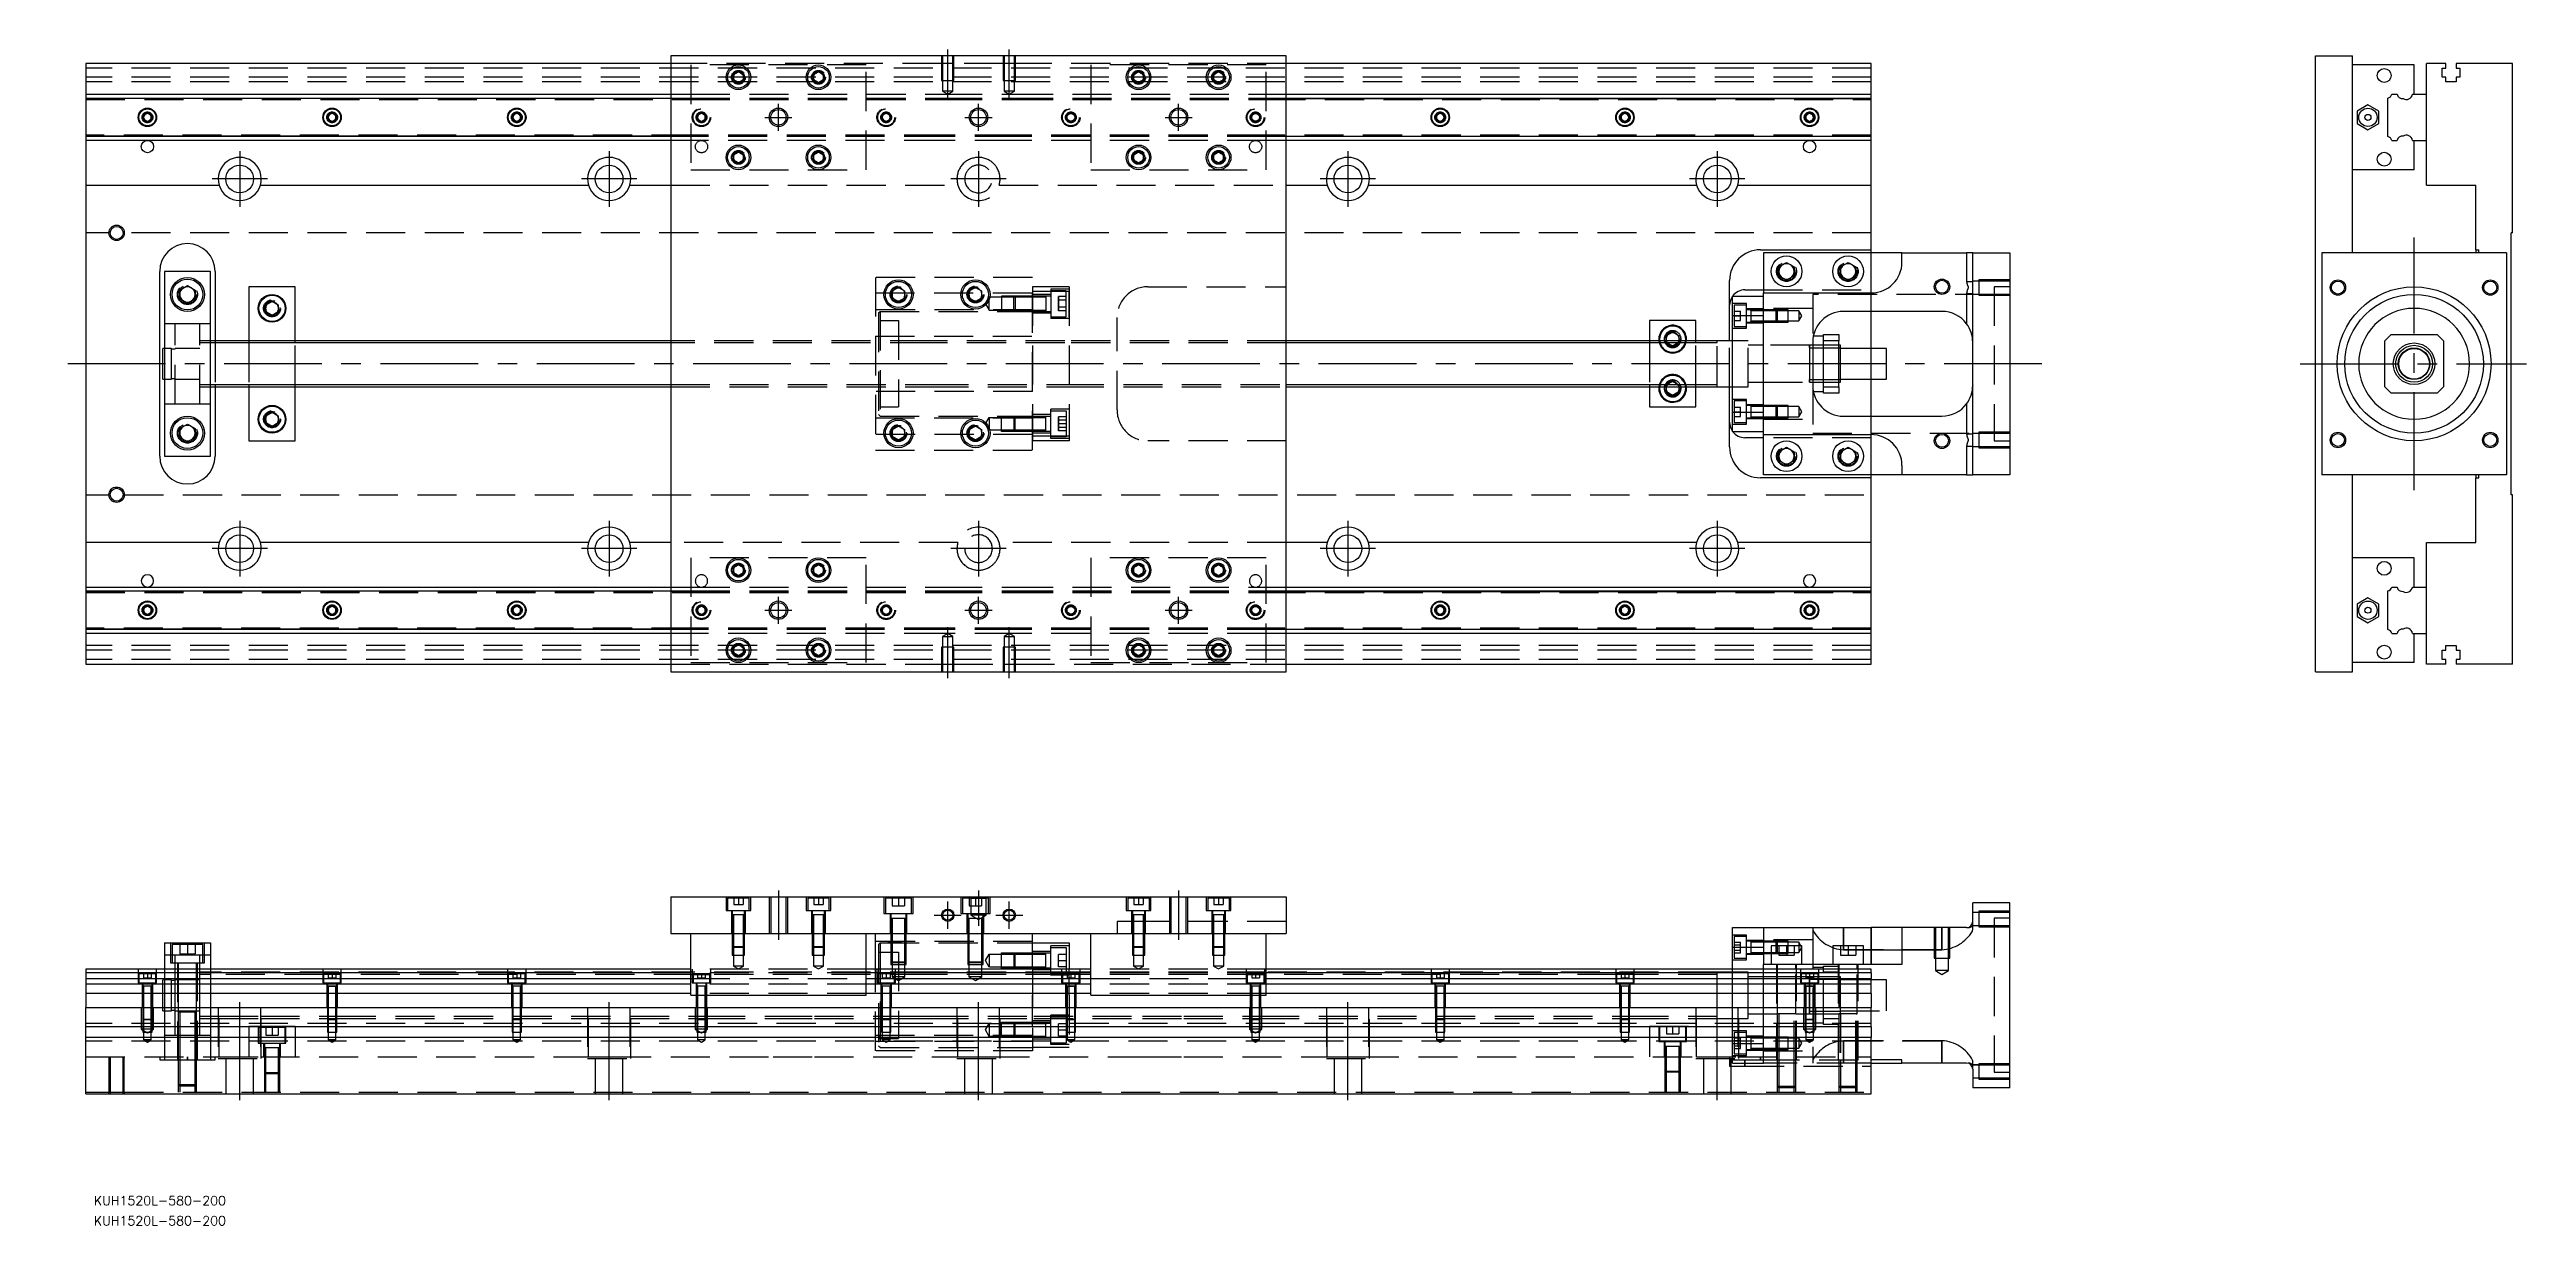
# Model space of a CAD drawing. Extents: x -12 to 793, y -280 to 102.
import ezdxf

# ---------------------------------------------------------------- set-up
doc = ezdxf.new("R2010")
doc.units = 0
doc.linetypes.add('CENTER', pattern=[50.8, 31.75, -6.35, 6.35, -6.35])
doc.linetypes.add('DASHED', pattern=[19.05, 12.7, -6.35])
doc.layers.get('0').update_dxf_attribs({"linetype": 'CONTINUOUS'})
doc.layers.add('CENTER', color=1, linetype='CENTER')
doc.styles.get("Standard").update_dxf_attribs({"font": 'txt.shx', "height": 3, "bigfont": 'bigfont.shx'})

# ---------------------------------------------------------------- blocks, each defined once
blk = doc.blocks.new('*U2')
at = {"color": 7, "linetype": 'CONTINUOUS'}
blk.add_text('KUH1520L-580-200', height=3, dxfattribs=at).set_placement((2.58, -279.7))
blk = doc.blocks.new('*U3')
at = {"color": 7, "linetype": 'CONTINUOUS'}
blk.add_text('KUH1520L-580-200', height=3, dxfattribs=at).set_placement((2.58, -273.16))

msp = doc.modelspace()

# ---------------------------------------------------------------- linework, layer by layer
at = {"color": 7, "linetype": 'CONTINUOUS'}
for p, q in [((0, 97.5), (0, 87.5)), ((190, 97.5), (0, 97.5)), ((190, 100), (190, -100)), ((390, 100), (190, 100)), ((390, -100), (390, 100)), ((580, 97.5), (390, 97.5)), ((580, 87.5), (580, 97.5)), ((724.38, 100), (736.38, 100)), ((724.38, -100), (724.38, 100)), ((736.38, 36), (736.38, 100)), ((756.38, 97), (736.38, 97)), ((756.38, 87.5), (756.38, 97)), ((760.38, 87.5), (760.38, 97.5)), ((766.68, 97.5), (760.38, 97.5)), ((766.68, 96), (766.68, 97.5)), ((770.08, 97.5), (770.08, 96)), ((788.38, 97.5), (770.08, 97.5)), ((788.38, 42.5), (788.38, 97.5)), ((210.5, 93.866026), (212, 94.73205)), ((210.5, 92.133974), (210.5, 93.866026)), ((212, 91.26795), (210.5, 92.133974)), ((212, 94.73205), (213.5, 93.866026)), ((213.5, 92.133974), (212, 91.26795)), ((213.5, 93.866026), (213.5, 92.133974)), ((236.5, 93.866026), (238, 94.73205)), ((236.5, 92.133974), (236.5, 93.866026)), ((238, 91.26795), (236.5, 92.133974)), ((238, 94.73205), (239.5, 93.866026)), ((239.5, 92.133974), (238, 91.26795)), ((239.5, 93.866026), (239.5, 92.133974)), ((340.5, 93.866026), (342, 94.73205)), ((340.5, 92.133974), (340.5, 93.866026)), ((342, 91.26795), (340.5, 92.133974)), ((342, 94.73205), (343.5, 93.866026)), ((343.5, 92.133974), (342, 91.26795)), ((343.5, 93.866026), (343.5, 92.133974)), ((366.5, 93.866026), (368, 94.73205)), ((366.5, 92.133974), (366.5, 93.866026)), ((368, 91.26795), (366.5, 92.133974)), ((368, 94.73205), (369.5, 93.866026)), ((369.5, 92.133974), (368, 91.26795)), ((369.5, 93.866026), (369.5, 92.133974)), ((765.53, 96), (766.68, 96)), ((765.53, 93), (765.53, 96)), ((766.68, 93), (765.53, 93)), ((766.68, 91.5), (766.68, 93)), ((770.08, 91.5), (766.68, 91.5)), ((770.08, 96), (771.23, 96)), ((770.08, 93), (770.08, 91.5)), ((771.23, 93), (770.08, 93)), ((771.23, 96), (771.23, 93)), ((0, 87.5), (190, 87.5)), ((0, 87.5), (0, 86.247728)), ((0, 86.247728), (190, 86.247728)), ((0, 86.247728), (0, 73.752272)), ((18.75, 80.721688), (20, 81.443376)), ((18.75, 79.278312), (18.75, 80.721688)), ((20, 81.443376), (21.25, 80.721688)), ((21.25, 80.721688), (21.25, 79.278312)), ((78.75, 80.721688), (80, 81.443376)), ((78.75, 79.278312), (78.75, 80.721688)), ((80, 81.443376), (81.25, 80.721688)), ((81.25, 80.721688), (81.25, 79.278312)), ((138.75, 80.721688), (140, 81.443376)), ((138.75, 79.278312), (138.75, 80.721688)), ((140, 81.443376), (141.25, 80.721688)), ((141.25, 80.721688), (141.25, 79.278312)), ((390, 87.5), (580, 87.5)), ((390, 86.247728), (580, 86.247728)), ((438.75, 80.721688), (440, 81.443376)), ((438.75, 79.278312), (438.75, 80.721688)), ((440, 81.443376), (441.25, 80.721688)), ((441.25, 80.721688), (441.25, 79.278312)), ((498.75, 80.721688), (500, 81.443376)), ((498.75, 79.278312), (498.75, 80.721688)), ((500, 81.443376), (501.25, 80.721688)), ((501.25, 80.721688), (501.25, 79.278312)), ((558.75, 80.721688), (560, 81.443376)), ((558.75, 79.278312), (558.75, 80.721688)), ((560, 81.443376), (561.25, 80.721688)), ((561.25, 80.721688), (561.25, 79.278312)), ((580, 86.247728), (580, 87.5)), ((580, 73.752272), (580, 86.247728)), ((737.87996, 82.020726), (737.879959, 77.979274)), ((741.37996, 84.041452), (737.87996, 82.020726)), ((744.879959, 82.020726), (741.37996, 84.041452)), ((744.879959, 77.979274), (744.879959, 82.020726)), ((747.88, 73.752272), (747.88, 86.247728)), ((749.132272, 87.5), (750.90668, 87.5)), ((755.857372, 87.5), (760.38, 87.5)), ((760.38, 72.5), (760.38, 87.5)), ((760.38, 72.5), (760.38, 87.5)), ((0, 73.752272), (0, 72.5)), ((190, 73.752272), (0, 73.752272)), ((190, 72.5), (0, 72.5)), ((0, 72.5), (0, 58)), ((20, 78.556624), (18.75, 79.278312)), ((21.25, 79.278312), (20, 78.556624)), ((80, 78.556624), (78.75, 79.278312)), ((81.25, 79.278312), (80, 78.556624)), ((140, 78.556624), (138.75, 79.278312)), ((141.25, 79.278312), (140, 78.556624)), ((580, 73.752272), (390, 73.752272)), ((580, 72.5), (390, 72.5)), ((440, 78.556624), (438.75, 79.278312)), ((441.25, 79.278312), (440, 78.556624)), ((500, 78.556624), (498.75, 79.278312)), ((501.25, 79.278312), (500, 78.556624)), ((560, 78.556624), (558.75, 79.278312)), ((561.25, 79.278312), (560, 78.556624)), ((580, 72.5), (580, 73.752272)), ((580, 58), (580, 72.5)), ((737.879959, 77.979274), (741.37996, 75.958548)), ((741.37996, 75.958548), (744.879959, 77.979274)), ((749.132272, 72.5), (750.90668, 72.5)), ((755.857372, 72.5), (760.38, 72.5)), ((756.38, 63), (756.38, 72.5)), ((760.38, 58), (760.38, 72.5)), ((210.5, 67.866026), (212, 68.73205)), ((210.5, 66.133974), (210.5, 67.866026)), ((212, 65.26795), (210.5, 66.133974)), ((212, 68.73205), (213.5, 67.866026)), ((213.5, 66.133974), (212, 65.26795)), ((213.5, 67.866026), (213.5, 66.133974)), ((236.5, 67.866026), (238, 68.73205)), ((236.5, 66.133974), (236.5, 67.866026)), ((238, 65.26795), (236.5, 66.133974)), ((238, 68.73205), (239.5, 67.866026)), ((239.5, 66.133974), (238, 65.26795)), ((239.5, 67.866026), (239.5, 66.133974)), ((340.5, 67.866026), (342, 68.73205)), ((340.5, 66.133974), (340.5, 67.866026)), ((342, 65.26795), (340.5, 66.133974)), ((342, 68.73205), (343.5, 67.866026)), ((343.5, 66.133974), (342, 65.26795)), ((343.5, 67.866026), (343.5, 66.133974)), ((366.5, 67.866026), (368, 68.73205)), ((366.5, 66.133974), (366.5, 67.866026)), ((368, 65.26795), (366.5, 66.133974)), ((368, 68.73205), (369.5, 67.866026)), ((369.5, 66.133974), (368, 65.26795)), ((369.5, 67.866026), (369.5, 66.133974)), ((0, 58), (43.291796, 58)), ((0, 58), (0, -58)), ((56.708204, 58), (163.291796, 58)), ((176.708204, 58), (190, 58)), ((390, 58), (403.291796, 58)), ((416.708204, 58), (523.291796, 58)), ((536.708204, 58), (580, 58)), ((580, 37), (580, 58)), ((756.38, 63), (736.38, 63)), ((760.38, 58), (776.38, 58)), ((776.38, 37), (776.38, 58)), ((788.38, 42.5), (787.88, 42.5)), ((787.88, -42.5), (787.88, 42.5)), ((544, 37), (580, 37)), ((545, 36), (545, 23)), ((590, 36), (545, 36)), ((550, 31.443376), (552.5, 32.886752)), ((552.5, 32.886752), (555, 31.443376)), ((570, 31.443376), (572.5, 32.886752)), ((572.5, 32.886752), (575, 31.443376)), ((580, 36), (580, 37)), ((590, 33), (590, 36)), ((590, 36), (611, 36)), ((613, 36), (611, 36)), ((613, 36), (625, 36)), ((613, -36), (613, 36)), ((625, 36), (625, -36)), ((726.38, 36), (726.38, -36)), ((786.38, 36), (726.38, 36)), ((776.38, 37), (777.38, 37)), ((776.38, 37), (776.38, 36)), ((777.38, 36), (777.38, 37)), ((786.38, 36), (786.38, -36)), ((24, -30), (24, 30)), ((25.5, 30), (25.5, -30)), ((40.5, 30), (25.5, 30)), ((30.5, 23.943376), (33, 25.386752)), ((33, 25.386752), (35.5, 23.943376)), ((40.5, -30), (40.5, 30)), ((42, 30), (42, 7.5)), ((68, 25), (53, 25)), ((53, 25), (53, 7.5)), ((68, 7.5), (68, 25)), ((262, 23.6547), (264, 24.809402)), ((264, 24.809402), (266, 23.6547)), ((287, 23.6547), (289, 24.809402)), ((289, 24.809402), (291, 23.6547)), ((534, 7.5), (534, 27)), ((550, 28.556624), (550, 31.443376)), ((552.5, 27.113248), (550, 28.556624)), ((555, 28.556624), (552.5, 27.113248)), ((555, 31.443376), (555, 28.556624)), ((570, 28.556624), (570, 31.443376)), ((572.5, 27.113248), (570, 28.556624)), ((575, 28.556624), (572.5, 27.113248)), ((575, 31.443376), (575, 28.556624)), ((30.5, 21.056624), (30.5, 23.943376)), ((33, 19.613248), (30.5, 21.056624)), ((35.5, 21.056624), (33, 19.613248)), ((35.5, 23.943376), (35.5, 21.056624)), ((58.5, 19.1547), (60.5, 20.309402)), ((58.5, 16.8453), (58.5, 19.1547)), ((60.5, 15.690598), (58.5, 16.8453)), ((60.5, 20.309402), (62.5, 19.1547)), ((62.5, 16.8453), (60.5, 15.690598)), ((62.5, 19.1547), (62.5, 16.8453)), ((262, 21.3453), (262, 23.6547)), ((264, 20.190598), (262, 21.3453)), ((266, 21.3453), (264, 20.190598)), ((266, 23.6547), (266, 21.3453)), ((287, 21.3453), (287, 23.6547)), ((289, 20.190598), (287, 21.3453)), ((291, 21.3453), (289, 20.190598)), ((291, 23.6547), (291, 21.3453)), ((535, 15.652476), (535, 22)), ((535, 22), (545, 22)), ((539, 24), (545, 24)), ((545, 15.652476), (545, 23)), ((545, 23), (580, 23)), ((603, 17), (571, 17)), ((580, 5), (580, 17)), ((508, 14), (508, 7.5)), ((523, 14), (508, 14)), ((513.5, 9.1547), (515.5, 10.309402)), ((513.5, 7.5), (513.5, 9.1547)), ((515.5, 10.309402), (517.5, 9.1547)), ((517.5, 9.1547), (517.5, 7.5)), ((523, 7.5), (523, 14)), ((535, 15.652476), (545, 15.652476)), ((535, -15.652476), (535, 15.652476)), ((545, -15.652476), (545, 15.652476)), ((545, -15.652476), (545, 15.652476)), ((564.5, 9), (561.202042, 9)), ((564.5, 9.5), (569.5, 9.5)), ((564.5, 7.5), (564.5, 9.5)), ((569.5, 9.5), (569.5, 7.5)), ((748.88, 9.5), (746.88, 7.5)), ((748.88, 9.5), (763.88, 9.5)), ((765.88, 7.5), (763.88, 9.5)), ((25, -5), (25, 5)), ((25.5, 5), (25, 5)), ((190, 7.5), (40.5, 7.5)), ((530, 7.5), (390, 7.5)), ((535, 7.5), (530, 7.5)), ((561, 7), (561, -7)), ((564.5, 5.125), (561, 5.125)), ((564.5, -7.5), (564.5, 7.5)), ((569.5, 7.5), (564.5, 7.5)), ((569.5, 5.125), (564.5, 5.125)), ((569.5, -7.5), (569.5, 7.5)), ((570, 6), (569.5, 6)), ((570, 5.125), (569.5, 5.125)), ((570, -6), (570, 6)), ((585, 5), (570, 5)), ((585, -5), (585, 5)), ((746.88, -7.5), (746.88, 7.5)), ((765.88, 7.5), (765.88, -7.5)), ((25, -5), (25.5, -5)), ((40.5, -7.5), (190, -7.5)), ((42, -7.5), (42, -30)), ((53, -7.5), (53, -25)), ((68, -25), (68, -7.5)), ((390, -7.5), (530, -7.5)), ((508, -7.5), (508, -14)), ((513.5, -9.1547), (513.5, -7.5)), ((517.5, -7.5), (517.5, -9.1547)), ((523, -14), (523, -7.5)), ((530, -7.5), (535, -7.5)), ((534, -27), (534, -7.5)), ((560, -6.000006), (560, -5.125)), ((561, -5.125), (564.5, -5.125)), ((564.5, -5.125), (569.5, -5.125)), ((564.5, -7.5), (569.5, -7.5)), ((564.5, -9.5), (564.5, -7.5)), ((569.5, -5.125), (570, -5.125)), ((569.5, -6), (570, -6)), ((569.5, -7.5), (569.5, -9.5)), ((570, -5), (585, -5)), ((580, -17), (580, -5)), ((746.88, -7.5), (748.88, -9.5)), ((763.88, -9.5), (765.88, -7.5)), ((58.5, -16.8453), (60.5, -15.690598)), ((60.5, -15.690598), (62.5, -16.8453)), ((508, -14), (523, -14)), ((515.5, -10.309402), (513.5, -9.1547)), ((517.5, -9.1547), (515.5, -10.309402)), ((535, -22), (535, -15.652476)), ((535, -15.652476), (545, -15.652476)), ((545, -23), (545, -15.652476)), ((561.202042, -9), (564.5, -9)), ((569.5, -9.5), (564.5, -9.5)), ((763.88, -9.5), (748.88, -9.5)), ((30.5, -21.056624), (33, -19.613248)), ((30.5, -23.943376), (30.5, -21.056624)), ((33, -25.386752), (30.5, -23.943376)), ((33, -19.613248), (35.5, -21.056624)), ((35.5, -23.943376), (33, -25.386752)), ((35.5, -21.056624), (35.5, -23.943376)), ((58.5, -19.1547), (58.5, -16.8453)), ((60.5, -20.309402), (58.5, -19.1547)), ((62.5, -19.1547), (60.5, -20.309402)), ((62.5, -16.8453), (62.5, -19.1547)), ((262, -21.3453), (264, -20.190598)), ((262, -23.6547), (262, -21.3453)), ((264, -24.809402), (262, -23.6547)), ((264, -20.190598), (266, -21.3453)), ((266, -23.6547), (264, -24.809402)), ((266, -21.3453), (266, -23.6547)), ((287, -21.3453), (289, -20.190598)), ((287, -23.6547), (287, -21.3453)), ((289, -24.809402), (287, -23.6547)), ((289, -20.190598), (291, -21.3453)), ((291, -23.6547), (289, -24.809402)), ((291, -21.3453), (291, -23.6547)), ((535, -22), (545, -22)), ((545, -24), (539, -24)), ((545, -23), (580, -23)), ((545, -36), (545, -23)), ((571, -17), (603, -17)), ((25.5, -30), (40.5, -30)), ((53, -25), (68, -25)), ((550, -28.556624), (552.5, -27.113248)), ((550, -31.443376), (550, -28.556624)), ((552.5, -32.886752), (550, -31.443376)), ((552.5, -27.113248), (555, -28.556624)), ((555, -31.443376), (552.5, -32.886752)), ((555, -28.556624), (555, -31.443376)), ((570, -28.556624), (572.5, -27.113248)), ((570, -31.443376), (570, -28.556624)), ((572.5, -32.886752), (570, -31.443376)), ((572.5, -27.113248), (575, -28.556624)), ((575, -31.443376), (572.5, -32.886752)), ((575, -28.556624), (575, -31.443376)), ((580, -37), (544, -37)), ((590, -36), (545, -36)), ((580, -37), (580, -36)), ((580, -58), (580, -37)), ((590, -33), (590, -36)), ((611, -36), (590, -36)), ((611, -36), (613, -36)), ((625, -36), (613, -36)), ((786.38, -36), (726.38, -36)), ((736.38, -100), (736.38, -36)), ((776.38, -36), (776.38, -37)), ((776.38, -58), (776.38, -37)), ((776.38, -37), (777.38, -37)), ((777.38, -37), (777.38, -36)), ((788.38, -42.5), (787.88, -42.5)), ((788.38, -97.5), (788.38, -42.5)), ((0, -58), (0, -72.5)), ((43.291796, -58), (0, -58)), ((163.291796, -58), (56.708204, -58)), ((190, -58), (176.708204, -58)), ((403.291796, -58), (390, -58)), ((523.291796, -58), (416.708204, -58)), ((580, -58), (536.708204, -58)), ((580, -72.5), (580, -58)), ((756.38, -63), (736.38, -63)), ((756.38, -72.5), (756.38, -63)), ((760.38, -72.5), (760.38, -58)), ((760.38, -58), (776.38, -58)), ((210.5, -66.133974), (212, -65.26795)), ((210.5, -67.866026), (210.5, -66.133974)), ((212, -68.73205), (210.5, -67.866026)), ((212, -65.26795), (213.5, -66.133974)), ((213.5, -67.866026), (212, -68.73205)), ((213.5, -66.133974), (213.5, -67.866026)), ((236.5, -66.133974), (238, -65.26795)), ((236.5, -67.866026), (236.5, -66.133974)), ((238, -68.73205), (236.5, -67.866026)), ((238, -65.26795), (239.5, -66.133974)), ((239.5, -67.866026), (238, -68.73205)), ((239.5, -66.133974), (239.5, -67.866026)), ((340.5, -66.133974), (342, -65.26795)), ((340.5, -67.866026), (340.5, -66.133974)), ((342, -68.73205), (340.5, -67.866026)), ((342, -65.26795), (343.5, -66.133974)), ((343.5, -67.866026), (342, -68.73205)), ((343.5, -66.133974), (343.5, -67.866026)), ((366.5, -66.133974), (368, -65.26795)), ((366.5, -67.866026), (366.5, -66.133974)), ((368, -68.73205), (366.5, -67.866026)), ((368, -65.26795), (369.5, -66.133974)), ((369.5, -67.866026), (368, -68.73205)), ((369.5, -66.133974), (369.5, -67.866026)), ((0, -72.5), (190, -72.5)), ((0, -72.5), (0, -73.752272)), ((0, -73.752272), (190, -73.752272)), ((0, -73.752272), (0, -86.247728)), ((18.75, -79.278312), (20, -78.556624)), ((18.75, -80.721688), (18.75, -79.278312)), ((20, -78.556624), (21.25, -79.278312)), ((21.25, -79.278312), (21.25, -80.721688)), ((78.75, -79.278312), (80, -78.556624)), ((78.75, -80.721688), (78.75, -79.278312)), ((80, -78.556624), (81.25, -79.278312)), ((81.25, -79.278312), (81.25, -80.721688)), ((138.75, -79.278312), (140, -78.556624)), ((138.75, -80.721688), (138.75, -79.278312)), ((140, -78.556624), (141.25, -79.278312)), ((141.25, -79.278312), (141.25, -80.721688)), ((390, -72.5), (580, -72.5)), ((390, -73.752272), (580, -73.752272)), ((438.75, -79.278312), (440, -78.556624)), ((438.75, -80.721688), (438.75, -79.278312)), ((440, -78.556624), (441.25, -79.278312)), ((441.25, -79.278312), (441.25, -80.721688)), ((498.75, -79.278312), (500, -78.556624)), ((498.75, -80.721688), (498.75, -79.278312)), ((500, -78.556624), (501.25, -79.278312)), ((501.25, -79.278312), (501.25, -80.721688)), ((558.75, -79.278312), (560, -78.556624)), ((558.75, -80.721688), (558.75, -79.278312)), ((560, -78.556624), (561.25, -79.278312)), ((561.25, -79.278312), (561.25, -80.721688)), ((580, -73.752272), (580, -72.5)), ((580, -86.247728), (580, -73.752272)), ((737.87996, -77.979274), (737.879959, -82.020726)), ((741.37996, -75.958548), (737.87996, -77.979274)), ((744.879959, -77.979274), (741.37996, -75.958548)), ((744.879959, -82.020726), (744.879959, -77.979274)), ((747.88, -86.247728), (747.88, -73.752272)), ((749.132272, -72.5), (750.90668, -72.5)), ((755.857372, -72.5), (760.38, -72.5)), ((760.38, -87.5), (760.38, -72.5)), ((760.38, -87.5), (760.38, -72.5)), ((190, -86.247728), (0, -86.247728)), ((0, -86.247728), (0, -87.5)), ((190, -87.5), (0, -87.5)), ((0, -87.5), (0, -97.5)), ((20, -81.443376), (18.75, -80.721688)), ((21.25, -80.721688), (20, -81.443376)), ((80, -81.443376), (78.75, -80.721688)), ((81.25, -80.721688), (80, -81.443376)), ((140, -81.443376), (138.75, -80.721688)), ((141.25, -80.721688), (140, -81.443376)), ((580, -86.247728), (390, -86.247728)), ((580, -87.5), (390, -87.5)), ((440, -81.443376), (438.75, -80.721688)), ((441.25, -80.721688), (440, -81.443376)), ((500, -81.443376), (498.75, -80.721688)), ((501.25, -80.721688), (500, -81.443376)), ((560, -81.443376), (558.75, -80.721688)), ((561.25, -80.721688), (560, -81.443376)), ((580, -87.5), (580, -86.247728)), ((580, -97.5), (580, -87.5)), ((737.879959, -82.020726), (741.37996, -84.041452)), ((741.37996, -84.041452), (744.879959, -82.020726)), ((749.132272, -87.5), (750.90668, -87.5)), ((755.857372, -87.5), (760.38, -87.5)), ((756.38, -97), (756.38, -87.5)), ((760.38, -97.5), (760.38, -87.5)), ((210.5, -92.133974), (212, -91.26795)), ((210.5, -93.866026), (210.5, -92.133974)), ((212, -94.73205), (210.5, -93.866026)), ((212, -91.26795), (213.5, -92.133974)), ((213.5, -93.866026), (212, -94.73205)), ((213.5, -92.133974), (213.5, -93.866026)), ((236.5, -92.133974), (238, -91.26795)), ((236.5, -93.866026), (236.5, -92.133974)), ((238, -94.73205), (236.5, -93.866026)), ((238, -91.26795), (239.5, -92.133974)), ((239.5, -93.866026), (238, -94.73205)), ((239.5, -92.133974), (239.5, -93.866026)), ((340.5, -92.133974), (342, -91.26795)), ((340.5, -93.866026), (340.5, -92.133974)), ((342, -94.73205), (340.5, -93.866026)), ((342, -91.26795), (343.5, -92.133974)), ((343.5, -93.866026), (342, -94.73205)), ((343.5, -92.133974), (343.5, -93.866026)), ((366.5, -92.133974), (368, -91.26795)), ((366.5, -93.866026), (366.5, -92.133974)), ((368, -94.73205), (366.5, -93.866026)), ((368, -91.26795), (369.5, -92.133974)), ((369.5, -93.866026), (368, -94.73205)), ((369.5, -92.133974), (369.5, -93.866026)), ((765.53, -93), (766.68, -93)), ((765.53, -96), (765.53, -93)), ((766.68, -96), (765.53, -96)), ((766.68, -91.5), (770.08, -91.5)), ((766.68, -93), (766.68, -91.5)), ((766.68, -97.5), (766.68, -96)), ((770.08, -91.5), (770.08, -93)), ((770.08, -93), (771.23, -93)), ((770.08, -96), (770.08, -97.5)), ((771.23, -96), (770.08, -96)), ((771.23, -93), (771.23, -96)), ((0, -97.5), (190, -97.5)), ((190, -100), (390, -100)), ((390, -97.5), (580, -97.5)), ((724.38, -100), (736.38, -100)), ((756.38, -97), (736.38, -97)), ((766.68, -97.5), (760.38, -97.5)), ((788.38, -97.5), (770.08, -97.5)), ((190, -172.99), (390, -172.99)), ((190, -172.99), (190, -184.99)), ((390, -172.99), (390, -184.99)), ((625, -174.99), (613, -174.99)), ((613, -180.99), (613, -174.99)), ((625, -234.99), (625, -174.99)), ((190, -184.99), (390, -184.99)), ((196.5, -204.99), (196.5, -184.99)), ((253.5, -204.99), (253.5, -184.99)), ((256.5, -196.49), (256.5, -184.99)), ((262.35, -180.09), (262, -180.09)), ((266, -180.09), (265.65, -180.09)), ((307.5, -196.49), (307.5, -184.99)), ((326.5, -204.99), (326.5, -184.99)), ((383.5, -204.99), (383.5, -184.99)), ((535, -189.337524), (535, -182.99)), ((535, -182.99), (545, -182.99)), ((545, -182.99), (545, -194.99)), ((545, -182.99), (580, -182.99)), ((580, -194.99), (580, -182.99)), ((590, -182.99), (580, -182.99)), ((590, -182.99), (590, -194.99)), ((611, -182.99), (590, -182.99)), ((25.5, -187.99), (25.5, -196.49)), ((25.5, -187.99), (40.5, -187.99)), ((40.5, -187.99), (40.5, -196.49)), ((307.5, -187.99), (319.5, -187.99)), ((319.5, -187.99), (319.5, -196.49)), ((535, -196.49), (535, -189.337524)), ((535, -189.337524), (545, -189.337524)), ((540.9, -187.433646), (540.9, -188.01866)), ((540.9, -189.293604), (540.9, -189.573698)), ((540.9, -190.848714), (540.9, -191.433656)), ((557.5, -188.99), (547.5, -188.99)), ((547.5, -188.99), (547.5, -194.99)), ((557.5, -194.99), (557.5, -188.99)), ((577.5, -188.99), (567.5, -188.99)), ((567.5, -188.99), (567.5, -194.99)), ((577.5, -194.99), (577.5, -188.99)), ((0, -196.49), (0, -197.742272)), ((196.5, -196.49), (0, -196.49)), ((196.5, -197.742272), (0, -197.742272)), ((0, -197.742272), (0, -199.51668)), ((0, -199.51668), (196.5, -199.51668)), ((0, -199.51668), (0, -201.413076)), ((326.5, -196.49), (253.5, -196.49)), ((326.5, -197.742272), (253.5, -197.742272)), ((253.5, -199.51668), (326.5, -199.51668)), ((580, -196.49), (383.5, -196.49)), ((580, -197.742272), (383.5, -197.742272)), ((383.5, -199.51668), (580, -199.51668)), ((545, -196.49), (545, -194.99)), ((590, -194.99), (545, -194.99)), ((560, -204.99), (560, -198.989994)), ((580, -197.742272), (580, -196.49)), ((580, -197.742272), (580, -199.51668)), ((580, -201.413076), (580, -199.51668)), ((0, -201.413076), (0, -204.467372)), ((196.5, -201.413076), (0, -201.413076)), ((196.5, -204.467372), (0, -204.467372)), ((0, -204.467372), (0, -208.99)), ((0, -208.99), (580, -208.99)), ((0, -215.29), (0, -208.99)), ((196.5, -204.99), (253.5, -204.99)), ((326.5, -201.413076), (253.5, -201.413076)), ((326.5, -204.467372), (253.5, -204.467372)), ((326.5, -204.99), (383.5, -204.99)), ((580, -201.413076), (383.5, -201.413076)), ((580, -204.467372), (383.5, -204.467372)), ((580, -204.467372), (580, -201.413076)), ((580, -204.467372), (580, -208.99)), ((580, -215.29), (580, -208.99)), ((580, -215.29), (0, -215.29)), ((0, -218.69), (0, -215.29)), ((580, -215.29), (580, -218.69)), ((0, -236.99), (0, -218.69)), ((580, -218.69), (0, -218.69)), ((540.9, -218.546344), (540.9, -218.69)), ((540.9, -218.69), (540.9, -219.13136)), ((540.9, -220.406302), (540.9, -220.686396)), ((540.9, -221.961412), (540.9, -222.546354)), ((580, -236.99), (580, -218.69)), ((590, -225.99), (580, -225.99)), ((580, -226.99), (590, -226.99)), ((590, -226.99), (590, -225.99)), ((611, -226.99), (590, -226.99)), ((613, -228.99), (613, -234.99)), ((0, -236.99), (580, -236.99)), ((625, -234.99), (613, -234.99))]:
    msp.add_line(p, q, dxfattribs=at)
at = {"color": 3, "linetype": 'DASHED'}
for p, q in [((278.000006, 97.5), (190, 97.5)), ((253.5, 97), (196.5, 97)), ((196.5, 97), (196.5, 63)), ((253.5, 63), (253.5, 97)), ((278.000006, 100), (278.000006, 92)), ((281.999994, 97.5), (278.000006, 97.5)), ((278.35, 100), (278.35, 92)), ((281.65, 92), (281.65, 100)), ((281.999994, 92), (281.999994, 100)), ((298.000006, 97.5), (281.999994, 97.5)), ((298.000006, 100), (298.000006, 92)), ((301.999994, 97.5), (298.000006, 97.5)), ((298.35, 100), (298.35, 92)), ((301.65, 92), (301.65, 100)), ((301.999994, 92), (301.999994, 100)), ((390, 97.5), (301.999994, 97.5)), ((326.5, 97), (326.5, 63)), ((383.5, 97), (326.5, 97)), ((383.5, 63), (383.5, 97)), ((580, 96), (0, 96)), ((580, 93), (0, 93)), ((580, 91.5), (0, 91.5)), ((213.973226, 93.326156), (214, 93)), ((236, 93), (236.023172, 93.30356)), ((278.000006, 92), (281.999994, 92)), ((278.35, 92), (278.35, 88.5)), ((281.65, 88.5), (281.65, 92)), ((298.000006, 92), (301.999994, 92)), ((298.35, 92), (298.35, 88.5)), ((301.65, 88.5), (301.65, 92)), ((343.973226, 93.326156), (344, 93)), ((369.973226, 93.326156), (370, 93)), ((0, 86.1147), (190, 86.1147)), ((0, 86.1), (196.5, 86.1)), ((0, 85.8), (196.5, 85.8)), ((190, 87.5), (196.5, 87.5)), ((190, 86.247728), (196.5, 86.247728)), ((190, 86.1147), (196.5, 86.1147)), ((196.5, 87.5), (278.5, 87.5)), ((196.5, 86.247728), (278.5, 86.247728)), ((196.5, 86.1147), (278.5, 86.1147)), ((196.5, 86.1), (278.5, 86.1)), ((196.5, 86.1), (278.5, 86.1)), ((196.5, 85.8), (278.5, 85.8)), ((196.5, 85.8), (278.5, 85.8)), ((198.75, 80.721688), (200, 81.443376)), ((198.75, 79.278312), (198.75, 80.721688)), ((200, 81.443376), (201.25, 80.721688)), ((201.25, 80.721688), (201.25, 79.278312)), ((258.75, 80.721688), (260, 81.443376)), ((258.75, 79.278312), (258.75, 80.721688)), ((260, 81.443376), (261.25, 80.721688)), ((261.25, 80.721688), (261.25, 79.278312)), ((281.65, 88.5), (278.35, 88.5)), ((278.35, 88.5), (280, 87.547372)), ((278.5, 87.5), (301.5, 87.5)), ((278.5, 86.247728), (301.5, 86.247728)), ((278.5, 86.1147), (301.5, 86.1147)), ((278.5, 86.1), (301.5, 86.1)), ((278.5, 85.8), (301.5, 85.8)), ((280, 87.547372), (281.65, 88.5)), ((301.65, 88.5), (298.35, 88.5)), ((298.35, 88.5), (300, 87.547372)), ((300, 87.547372), (301.65, 88.5)), ((301.5, 87.5), (383.5, 87.5)), ((301.5, 86.247728), (383.5, 86.247728)), ((301.5, 86.1147), (383.5, 86.1147)), ((301.5, 86.1), (383.5, 86.1)), ((301.5, 86.1), (383.5, 86.1)), ((301.5, 85.8), (383.5, 85.8)), ((301.5, 85.8), (383.5, 85.8)), ((318.75, 80.721688), (320, 81.443376)), ((318.75, 79.278312), (318.75, 80.721688)), ((320, 81.443376), (321.25, 80.721688)), ((321.25, 80.721688), (321.25, 79.278312)), ((378.75, 80.721688), (380, 81.443376)), ((378.75, 79.278312), (378.75, 80.721688)), ((380, 81.443376), (381.25, 80.721688)), ((381.25, 80.721688), (381.25, 79.278312)), ((383.5, 87.5), (390, 87.5)), ((383.5, 86.247728), (390, 86.247728)), ((383.5, 86.1147), (390, 86.1147)), ((383.5, 86.1), (580, 86.1)), ((383.5, 85.8), (580, 85.8)), ((390, 86.1147), (580, 86.1147)), ((196.5, 74.2), (0, 74.2)), ((196.5, 73.9), (0, 73.9)), ((190, 73.8853), (0, 73.8853)), ((21.477374, 80.25955), (21.5, 80)), ((78.5, 80), (78.516134, 80.21941)), ((138.5, 80), (138.516134, 80.21941)), ((196.5, 73.8853), (190, 73.8853)), ((196.5, 73.752272), (190, 73.752272)), ((196.5, 72.5), (190, 72.5)), ((278.5, 74.2), (196.5, 74.2)), ((278.5, 73.9), (196.5, 73.9)), ((278.5, 73.8853), (196.5, 73.8853)), ((278.5, 73.752272), (196.5, 73.752272)), ((278.5, 72.5), (196.5, 72.5)), ((198.5, 80), (198.516134, 80.21941)), ((200, 78.556624), (198.75, 79.278312)), ((201.25, 79.278312), (200, 78.556624)), ((258.5, 80), (258.516134, 80.21941)), ((260, 78.556624), (258.75, 79.278312)), ((261.25, 79.278312), (260, 78.556624)), ((301.5, 74.2), (278.5, 74.2)), ((301.5, 73.9), (278.5, 73.9)), ((301.5, 73.8853), (278.5, 73.8853)), ((301.5, 73.752272), (278.5, 73.752272)), ((301.5, 72.5), (278.5, 72.5)), ((383.5, 74.2), (301.5, 74.2)), ((383.5, 73.9), (301.5, 73.9)), ((383.5, 73.8853), (301.5, 73.8853)), ((383.5, 73.752272), (301.5, 73.752272)), ((383.5, 72.5), (301.5, 72.5)), ((318.5, 80), (318.52041, 80.24661)), ((320, 78.556624), (318.75, 79.278312)), ((321.25, 79.278312), (320, 78.556624)), ((378.5, 80), (378.52041, 80.24661)), ((380, 78.556624), (378.75, 79.278312)), ((381.25, 79.278312), (380, 78.556624)), ((580, 74.2), (383.5, 74.2)), ((580, 73.9), (383.5, 73.9)), ((390, 73.8853), (383.5, 73.8853)), ((390, 73.752272), (383.5, 73.752272)), ((390, 72.5), (383.5, 72.5)), ((580, 73.8853), (390, 73.8853)), ((441.477374, 80.25955), (441.5, 80)), ((498.5, 80), (498.516134, 80.21941)), ((561.477374, 80.25955), (561.5, 80)), ((210, 67), (210.030168, 67.346066)), ((239.973226, 67.326156), (240, 67)), ((343.973226, 67.326156), (344, 67)), ((366, 67), (366.030168, 67.346066)), ((190, 58), (283.291796, 58)), ((196.5, 63), (253.5, 63)), ((296.708204, 58), (390, 58)), ((326.5, 63), (383.5, 63)), ((7.5, 42.5), (0, 42.5)), ((580, 42.5), (12.5, 42.5)), ((580, 24), (580, 36)), ((611, 36), (611, 26.710724)), ((256.5, 28), (256.5, -28)), ((307.5, 28), (256.5, 28)), ((307.5, -28), (307.5, 28)), ((307.5, 25), (307.5, -25)), ((319.5, 25), (307.5, 25)), ((313.5, 24.235572), (313.5, 14.735572)), ((319.5, 24.235572), (313.5, 24.235572)), ((319.5, 25), (319.5, -25)), ((345, 25), (390, 25)), ((555.477798, 30.364306), (555.5, 30)), ((575.477798, 30.364306), (575.5, 30)), ((611, 26.710724), (613, 26.710724)), ((611, 26.710724), (611.023356, 26.38246)), ((611.525196, 24.742722), (611.494734, 24.519244)), ((611.499584, 24.958614), (611.525196, 24.742722)), ((615, 26.848738), (613, 26.848738)), ((615, 27.248732), (615, 22.248742)), ((625, 27.248732), (615, 27.248732)), ((625, 26.848738), (615, 26.848738)), ((620, 25), (620, -25)), ((625, 25), (620, 25)), ((30, 22.5), (30.020026, 22.846056)), ((62.983582, 18.286038), (63, 18)), ((256.5, 23), (307.5, 23)), ((307.5, 17.5), (256.5, 17.5)), ((257.5, 16.5), (258, 17)), ((257.5, 16.5), (257.5, -16.5)), ((258, 17), (308, 17)), ((258, 17), (258, -17)), ((261.5, 22.5), (261.512884, 22.753488)), ((286.5, 22.5), (286.52689, 22.865682)), ((293.500001, 21.585571), (292.287565, 19.485571)), ((292.287565, 19.485571), (293.500001, 17.385571)), ((299.4, 21.585571), (293.5, 21.585571)), ((293.500001, 17.385571), (293.500001, 21.585571)), ((293.500001, 17.385571), (299.4, 17.385571)), ((302.4, 21.985565), (297.5, 21.985565)), ((297.5, 21.971141), (297.5, 16.985576)), ((297.5, 16.985575), (302.4, 16.985575)), ((302, 21.585571), (299.4, 21.585571)), ((299.4, 17.385571), (302, 17.385571)), ((301.9, 21.985571), (301.5, 21.585571)), ((301.5, 17.385571), (301.5, 21.585571)), ((301.5, 17.385571), (301.9, 16.985571)), ((301.9, 21.985571), (301.9, 16.985571)), ((311.9, 21.585571), (302, 21.585571)), ((302, 17.385571), (311.9, 17.385571)), ((313.5, 21.985565), (302.4, 21.985565)), ((302.4, 16.985575), (313.5, 16.985575)), ((319.5, 23.49468), (307.5, 23.49468)), ((313.5, 22.485571), (307.5, 22.485571)), ((313.5, 16.485571), (307.5, 16.485571)), ((311.9, 21.985571), (311.9, 16.985571)), ((318.5, 23.735571), (313.5, 23.735571)), ((316, 20.640272), (316, 21.794972)), ((316, 21.794972), (316, 20.640272)), ((318.5, 21.794972), (316, 21.794972)), ((318.5, 20.640272), (316, 20.640272)), ((316, 18.330872), (316, 20.640272)), ((316, 20.640272), (316, 18.330872)), ((318.5, 18.330872), (316, 18.330872)), ((316, 17.17617), (316, 18.330872)), ((316, 18.330872), (316, 17.17617)), ((318.5, 17.17617), (316, 17.17617)), ((318.5, 15.235572), (318.5, 23.735572)), ((319.5, 15.235571), (319.5, 23.735571)), ((539.5, 19.55635), (535, 19.55635)), ((535.5, 19.05635), (535.5, 12.05635)), ((539.5, 19.05635), (535.5, 19.05635)), ((535.5, 17.05635), (537.5, 17.05635)), ((537.5, 15.55635), (537.5, 17.05635)), ((539.5, 11.55635), (539.5, 19.55635)), ((545, 17.80635), (539.5, 17.80635)), ((540.9, 17.55635), (539.5, 17.55635)), ((540.9, 17.55635), (540.895, 17.55635)), ((540.9, 17.55635), (540.9, 17.339888)), ((540.9, 17.33964), (540.9, 17.55635)), ((545, 17.55635), (540.9, 17.55635)), ((540.905, 17.55635), (540.9, 17.55635)), ((540.9, 17.339888), (540.9, 13.77281)), ((545, 17.20635), (540.9, 17.20635)), ((545, 24), (580, 24)), ((545, 15.652476), (545, 22)), ((561, 18), (545, 18)), ((549.15, 17.55635), (545, 17.55635)), ((549.150006, 17.556344), (545, 17.556344)), ((549.5, 17.20635), (545, 17.20635)), ((549.15, 13.55635), (549.15, 17.55635)), ((549.5, 17.20635), (549.15, 17.55635)), ((553, 17.556344), (549.150006, 17.556344)), ((549.5, 17.20635), (549.5, 13.90635)), ((553, 17.20635), (549.5, 17.20635)), ((553, 13.556354), (553, 17.556344)), ((556.5, 17.20635), (553, 17.20635)), ((556.5, 17.20635), (556.5, 13.90635)), ((557.452628, 15.55635), (556.5, 17.20635)), ((561, 22.5), (561, 7)), ((620, 22.5), (561, 22.5)), ((580, 23), (580, 24)), ((580, 17), (580, 23)), ((611, 22.78675), (611, 13)), ((611, 22.78675), (613, 22.78675)), ((613, 22.648738), (615, 22.648738)), ((615, 22.648738), (625, 22.648738)), ((615, 22.248742), (625, 22.248742)), ((29, 13), (25.5, 13)), ((29, -13), (29, 13)), ((37, 13), (29, 13)), ((37, -13), (37, 13)), ((40.5, 13), (37, 13)), ((256.5, 9), (307.5, 9)), ((258, 14), (264, 14)), ((264, 14), (264, -14)), ((313.5, 15.235572), (318.5, 15.235572)), ((319.5, 14.735572), (313.5, 14.735572)), ((335, -15), (335, 15)), ((517.983582, 8.286038), (518, 8)), ((535, 11.55635), (539.5, 11.55635)), ((535.5, 15.55635), (537.5, 15.55635)), ((535.5, 14.05635), (537.5, 14.05635)), ((535.5, 12.05635), (539.5, 12.05635)), ((537.5, 14.05635), (537.5, 15.55635)), ((539.5, 13.55635), (540.9, 13.55635)), ((539.5, 13.30635), (545, 13.30635)), ((540.895, 13.55635), (540.9, 13.55635)), ((540.9, 13.90635), (545, 13.90635)), ((540.9, 13.55635), (540.9, 13.773016)), ((540.9, 13.77281), (540.9, 13.55635)), ((540.9, 13.55635), (545, 13.55635)), ((540.9, 13.55635), (540.905, 13.55635)), ((545, 13.90635), (549.5, 13.90635)), ((545, 13.556354), (549.150006, 13.556354)), ((545, 13.55635), (549.15, 13.55635)), ((549.15, 13.55635), (549.5, 13.90635)), ((549.150006, 13.556354), (553, 13.556354)), ((549.5, 13.90635), (553, 13.90635)), ((553, 13.90635), (556.5, 13.90635)), ((556.5, 13.90635), (557.452628, 15.55635)), ((561.202042, 9), (561, 9)), ((610.743602, 13.32745), (611.026966, 12.963874)), ((27.85, 5), (25.5, 5)), ((27.85, -5), (27.85, 5)), ((29, 4.8), (27.85, 4.8)), ((37, 5), (29, 5)), ((40.5, 7.5), (37, 7.5)), ((40.5, 6.75), (37, 6.75)), ((42, 7.5), (42, 6.75)), ((42, 6.75), (42, -6.75)), ((53, 7.5), (53, 6.75)), ((53, 6.75), (53, -6.75)), ((68, 6.75), (68, 7.5)), ((68, -6.75), (68, 6.75)), ((274, 7.5), (190, 7.5)), ((274, 6.75), (190, 6.75)), ((318, 7.5), (274, 7.5)), ((318, 6.75), (274, 6.75)), ((390, 7.5), (318, 7.5)), ((390, 6.75), (318, 6.75)), ((508, 7.5), (508, 6.75)), ((508, 6.75), (508, -6.75)), ((513.5, 6.8453), (513.5, 7.5)), ((513.665064, 6.75), (513.5, 6.8453)), ((515.5, 5.690598), (513.665064, 6.75)), ((517.334936, 6.75), (515.5, 5.690598)), ((517.5, 6.8453), (517.334936, 6.75)), ((517.5, 7.5), (517.5, 6.8453)), ((523, 6.75), (523, 7.5)), ((523, -6.75), (523, 6.75)), ((530, 7.5), (529.995, 7.5)), ((530, -7.500006), (530, 7.500006)), ((530, 6.951128), (530, 7.5)), ((530.005, 7.5), (530, 7.5)), ((530, -6.951128), (530, 6.951128)), ((534, -7.5), (534, 7.5)), ((540, 7.5), (535, 7.5)), ((540, -7.5), (540, 7.5)), ((545, 6), (540, 6)), ((560.005, 6), (545, 6)), ((561, 6), (559.995, 6)), ((560, 5.325034), (560, 6)), ((560, 6), (560, -5.999164)), ((561, 5.125), (560, 5.125)), ((564.5, 6), (561, 6)), ((569.5, 6), (564.5, 6)), ((580, -5), (580, 5)), ((25.5, -5), (27.85, -5)), ((27.85, -4.8), (29, -4.8)), ((29, -5), (37, -5)), ((37, -6.75), (40.5, -6.75)), ((37, -7.5), (40.5, -7.5)), ((42, -6.75), (42, -7.5)), ((53, -6.75), (53, -7.5)), ((68, -7.5), (68, -6.75)), ((190, -6.75), (274, -6.75)), ((190, -7.5), (274, -7.5)), ((274, -6.75), (318, -6.75)), ((274, -7.5), (318, -7.5)), ((318, -6.75), (390, -6.75)), ((318, -7.5), (390, -7.5)), ((508, -6.75), (508, -7.5)), ((513.5, -6.8453), (513.665064, -6.75)), ((513.5, -7.5), (513.5, -6.8453)), ((513.665064, -6.75), (515.5, -5.690598)), ((515.5, -5.690598), (517.334936, -6.75)), ((517.334936, -6.75), (517.5, -6.8453)), ((517.5, -6.8453), (517.5, -7.5)), ((517.983582, -7.713962), (518, -8)), ((523, -7.5), (523, -6.75)), ((529.995, -7.5), (530, -7.5)), ((530, -7.5), (530, -6.951128)), ((530, -7.5), (530.005, -7.5)), ((535, -7.5), (540, -7.5)), ((540, -6), (545, -6)), ((545, -6), (560.005, -6)), ((559.995, -6), (561, -6)), ((560, -5.125), (561, -5.125)), ((560, -6), (560, -5.325218)), ((560, -5.999164), (560, -6)), ((561, -6), (564.5, -6)), ((561, -7), (561, -22.5)), ((564.5, -6), (569.5, -6)), ((613, -7), (612.998996, -7.141742)), ((25.5, -13), (29, -13)), ((29, -13), (37, -13)), ((37, -13), (40.5, -13)), ((307.5, -9), (256.5, -9)), ((258, -14), (264, -14)), ((313.5, -24.235572), (313.5, -14.735572)), ((319.5, -14.735572), (313.5, -14.735572)), ((313.5, -15.235571), (318.5, -15.235571)), ((318.5, -15.235571), (318.5, -23.735571)), ((539.5, -11.55635), (535, -11.55635)), ((535.5, -12.05635), (535.5, -19.05635)), ((539.5, -12.05635), (535.5, -12.05635)), ((535.5, -14.05635), (537.5, -14.05635)), ((535.5, -15.55635), (537.5, -15.55635)), ((537.5, -15.55635), (537.5, -14.05635)), ((537.5, -17.05635), (537.5, -15.55635)), ((539.5, -19.55635), (539.5, -11.55635)), ((545, -13.30635), (539.5, -13.30635)), ((540.9, -13.55635), (539.5, -13.55635)), ((540.9, -13.55635), (540.895, -13.55635)), ((540.9, -13.55635), (540.9, -13.77281)), ((545, -13.55635), (540.9, -13.55635)), ((540.905, -13.55635), (540.9, -13.55635)), ((540.9, -13.77281), (540.9, -17.339888)), ((545, -13.90635), (540.9, -13.90635)), ((549.15, -13.55635), (545, -13.55635)), ((549.15, -13.556352), (545, -13.556354)), ((549.5, -13.90635), (545, -13.90635)), ((545, -22), (545, -15.652476)), ((549.15, -17.55635), (549.15, -13.55635)), ((549.5, -13.90635), (549.15, -13.55635)), ((553, -13.556354), (549.15, -13.556352)), ((549.5, -13.90635), (549.5, -17.20635)), ((553, -13.90635), (549.5, -13.90635)), ((553, -17.556344), (553, -13.556354)), ((556.5, -13.90635), (553, -13.90635)), ((556.5, -13.90635), (556.5, -17.20635)), ((557.452628, -15.55635), (556.5, -13.90635)), ((556.5, -17.20635), (557.452628, -15.55635)), ((561, -9), (561.202042, -9)), ((611.11972, -12.836966), (610.908436, -13.120182)), ((611, -13), (611, -22.78675)), ((35.977798, -22.135694), (36, -22.5)), ((62.983582, -17.713962), (63, -18)), ((256.5, -17.5), (307.5, -17.5)), ((307.5, -23), (256.5, -23)), ((258, -17), (257.5, -16.5)), ((258, -17), (307.5, -17)), ((266.483582, -22.213962), (266.5, -22.5)), ((291.483582, -22.213962), (291.5, -22.5)), ((292.287565, -19.485571), (293.500001, -17.385571)), ((293.500001, -21.585571), (292.287565, -19.485571)), ((293.500001, -17.385571), (293.500001, -21.585571)), ((293.500001, -17.385571), (299.4, -17.385571)), ((299.4, -21.585571), (293.66115, -21.585571)), ((297.5, -21.985566), (297.5, -16.985575)), ((297.5, -16.985575), (302.4, -16.985575)), ((302.4, -21.985565), (297.5, -21.985565)), ((299.4, -17.385571), (302, -17.385571)), ((302, -21.585571), (299.4, -21.585571)), ((301.499979, -17.385571), (301.899979, -16.985571)), ((301.499979, -17.385571), (301.499979, -21.585571)), ((301.899979, -21.985571), (301.499979, -21.585571)), ((301.899979, -21.985571), (301.899979, -16.985571)), ((302, -17.385571), (311.9, -17.385572)), ((311.9, -21.585571), (302, -21.585571)), ((302.4, -16.985575), (313.5, -16.985575)), ((313.5, -21.985565), (302.4, -21.985565)), ((313.5, -16.485572), (307.5, -16.485572)), ((313.5, -22.485572), (307.5, -22.485572)), ((319.5, -23.49468), (307.5, -23.49468)), ((311.9, -21.985571), (311.9, -16.985571)), ((311.9, -21.728173), (311.9, -21.985571)), ((318.5, -23.735571), (313.5, -23.735571)), ((316, -18.330872), (316, -17.17617)), ((316, -17.17617), (316, -18.330872)), ((318.5, -17.17617), (316, -17.17617)), ((318.5, -18.330872), (316, -18.330872)), ((316, -20.640272), (316, -18.330872)), ((316, -18.330872), (316, -20.640272)), ((318.5, -19.485571), (316, -19.485571)), ((318.5, -20.640272), (316, -20.640272)), ((316, -21.794972), (316, -20.640272)), ((316, -20.640272), (316, -21.794972)), ((318.5, -21.794972), (316, -21.794972)), ((535, -19.55635), (539.5, -19.55635)), ((535.5, -17.05635), (537.5, -17.05635)), ((535.5, -19.05635), (539.5, -19.05635)), ((539.5, -17.55635), (540.9, -17.55635)), ((539.5, -17.80635), (545, -17.80635)), ((540.895, -17.55635), (540.9, -17.55635)), ((540.9, -17.20635), (545, -17.20635)), ((540.9, -17.339888), (540.9, -17.55635)), ((540.9, -17.55635), (545, -17.55635)), ((540.9, -17.55635), (540.905, -17.55635)), ((545, -17.20635), (549.5, -17.20635)), ((545, -17.556344), (549.15, -17.556346)), ((545, -17.55635), (549.15, -17.55635)), ((545, -18), (561, -18)), ((580, -24), (545, -24)), ((549.15, -17.55635), (549.5, -17.20635)), ((549.15, -17.556346), (553, -17.556344)), ((549.5, -17.20635), (553, -17.20635)), ((553, -17.20635), (556.5, -17.20635)), ((561, -22.5), (620, -22.5)), ((580, -23), (580, -17)), ((580, -24), (580, -23)), ((580, -36), (580, -24)), ((611, -22.78675), (613, -22.78675)), ((611, -22.78675), (611.023356, -23.115014)), ((615, -22.648738), (613, -22.648738)), ((615, -22.248742), (615, -27.248732)), ((625, -22.248742), (615, -22.248742)), ((625, -22.648738), (615, -22.648738)), ((256.5, -28), (307.5, -28)), ((319.5, -25), (307.5, -25)), ((319.5, -24.235572), (313.5, -24.235572)), ((390, -25), (345, -25)), ((549.5, -30), (549.520026, -29.653944)), ((569.5, -30), (569.520026, -29.653944)), ((611, -26.710724), (611, -36)), ((611, -26.710724), (613, -26.710724)), ((611.525196, -24.754754), (611.494734, -24.97823)), ((611.499584, -24.53886), (611.525196, -24.754754)), ((613, -26.848738), (615, -26.848738)), ((615, -26.848738), (625, -26.848738)), ((615, -27.248732), (625, -27.248732)), ((620, -25), (625, -25)), ((0, -42.5), (7.5, -42.5)), ((12.5, -42.5), (580, -42.5)), ((283.291796, -58), (190, -58)), ((253.5, -63), (196.5, -63)), ((196.5, -63), (196.5, -97)), ((253.5, -97), (253.5, -63)), ((390, -58), (296.708204, -58)), ((326.5, -63), (326.5, -97)), ((383.5, -63), (326.5, -63)), ((383.5, -97), (383.5, -63)), ((213.973226, -66.673844), (214, -67)), ((236, -67), (236.023172, -66.69644)), ((343.973226, -66.673844), (344, -67)), ((369.973226, -66.673844), (370, -67)), ((0, -73.8853), (190, -73.8853)), ((0, -73.9), (196.5, -73.9)), ((0, -74.2), (196.5, -74.2)), ((21.477374, -79.74045), (21.5, -80)), ((81.477374, -79.74045), (81.5, -80)), ((141.477374, -79.74045), (141.5, -80)), ((190, -72.5), (196.5, -72.5)), ((190, -73.752272), (196.5, -73.752272)), ((190, -73.8853), (196.5, -73.8853)), ((196.5, -72.5), (278.5, -72.5)), ((196.5, -73.752272), (278.5, -73.752272)), ((196.5, -73.8853), (278.5, -73.8853)), ((196.5, -73.9), (278.5, -73.9)), ((196.5, -74.2), (278.5, -74.2)), ((198.75, -79.278312), (200, -78.556624)), ((198.75, -80.721688), (198.75, -79.278312)), ((200, -78.556624), (201.25, -79.278312)), ((201.25, -79.278312), (201.25, -80.721688)), ((201.477374, -79.74045), (201.5, -80)), ((258.75, -79.278312), (260, -78.556624)), ((258.75, -80.721688), (258.75, -79.278312)), ((260, -78.556624), (261.25, -79.278312)), ((261.25, -79.278312), (261.25, -80.721688)), ((261.477374, -79.74045), (261.5, -80)), ((278.5, -72.5), (301.5, -72.5)), ((278.5, -73.752272), (301.5, -73.752272)), ((278.5, -73.8853), (301.5, -73.8853)), ((278.5, -73.9), (301.5, -73.9)), ((278.5, -74.2), (301.5, -74.2)), ((301.5, -72.5), (383.5, -72.5)), ((301.5, -73.752272), (383.5, -73.752272)), ((301.5, -73.8853), (383.5, -73.8853)), ((301.5, -73.9), (383.5, -73.9)), ((301.5, -74.2), (383.5, -74.2)), ((318.75, -79.278312), (320, -78.556624)), ((318.75, -80.721688), (318.75, -79.278312)), ((320, -78.556624), (321.25, -79.278312)), ((321.25, -79.278312), (321.25, -80.721688)), ((321.477374, -79.74045), (321.5, -80)), ((378.75, -79.278312), (380, -78.556624)), ((378.75, -80.721688), (378.75, -79.278312)), ((380, -78.556624), (381.25, -79.278312)), ((381.25, -79.278312), (381.25, -80.721688)), ((381.477374, -79.74045), (381.5, -80)), ((383.5, -72.5), (390, -72.5)), ((383.5, -73.752272), (390, -73.752272)), ((383.5, -73.8853), (390, -73.8853)), ((383.5, -73.9), (580, -73.9)), ((383.5, -74.2), (580, -74.2)), ((390, -73.8853), (580, -73.8853)), ((441.477374, -79.74045), (441.5, -80)), ((498.5, -80), (498.516134, -79.78059)), ((561.477374, -79.74045), (561.5, -80)), ((196.5, -85.8), (0, -85.8)), ((196.5, -86.1), (0, -86.1)), ((190, -86.1147), (0, -86.1147)), ((196.5, -86.1147), (190, -86.1147)), ((196.5, -86.247728), (190, -86.247728)), ((196.5, -87.5), (190, -87.5)), ((278.5, -85.8), (196.5, -85.8)), ((278.5, -85.8), (196.5, -85.8)), ((278.5, -86.1), (196.5, -86.1)), ((278.5, -86.1), (196.5, -86.1)), ((278.5, -86.1147), (196.5, -86.1147)), ((278.5, -86.247728), (196.5, -86.247728)), ((278.5, -87.5), (196.5, -87.5)), ((200, -81.443376), (198.75, -80.721688)), ((201.25, -80.721688), (200, -81.443376)), ((260, -81.443376), (258.75, -80.721688)), ((261.25, -80.721688), (260, -81.443376)), ((280, -87.547372), (278.35, -88.5)), ((278.35, -88.5), (280, -88.5)), ((278.35, -88.5), (278.35, -92)), ((301.5, -85.8), (278.5, -85.8)), ((301.5, -86.1), (278.5, -86.1)), ((301.5, -86.1147), (278.5, -86.1147)), ((301.5, -86.247728), (278.5, -86.247728)), ((301.5, -87.5), (278.5, -87.5)), ((281.65, -88.5), (280, -87.547372)), ((280, -88.5), (281.65, -88.5)), ((281.65, -92), (281.65, -88.5)), ((300, -87.547372), (298.35, -88.5)), ((298.35, -88.5), (300, -88.5)), ((298.35, -88.5), (298.35, -92)), ((301.65, -88.5), (300, -87.547372)), ((300, -88.5), (301.65, -88.5)), ((383.5, -85.8), (301.5, -85.8)), ((383.5, -85.8), (301.5, -85.8)), ((383.5, -86.1), (301.5, -86.1)), ((383.5, -86.1), (301.5, -86.1)), ((383.5, -86.1147), (301.5, -86.1147)), ((383.5, -86.247728), (301.5, -86.247728)), ((383.5, -87.5), (301.5, -87.5)), ((301.65, -92), (301.65, -88.5)), ((320, -81.443376), (318.75, -80.721688)), ((321.25, -80.721688), (320, -81.443376)), ((380, -81.443376), (378.75, -80.721688)), ((381.25, -80.721688), (380, -81.443376)), ((580, -85.8), (383.5, -85.8)), ((580, -86.1), (383.5, -86.1)), ((390, -86.1147), (383.5, -86.1147)), ((390, -86.247728), (383.5, -86.247728)), ((390, -87.5), (383.5, -87.5)), ((580, -86.1147), (390, -86.1147)), ((580, -91.5), (0, -91.5)), ((580, -93), (0, -93)), ((580, -96), (0, -96)), ((213.973226, -92.673844), (214, -93)), ((239.973226, -92.673844), (240, -93)), ((281.999994, -92), (278.000006, -92)), ((278.000006, -92), (278.000006, -100)), ((278.35, -92), (278.35, -100)), ((281.65, -100), (281.65, -92)), ((281.999994, -100), (281.999994, -92)), ((301.999994, -92), (298.000006, -92)), ((298.000006, -92), (298.000006, -100)), ((298.35, -92), (298.35, -100)), ((301.65, -100), (301.65, -92)), ((301.999994, -100), (301.999994, -92)), ((343.973226, -92.673844), (344, -93)), ((366, -93), (366.030168, -92.653934)), ((190, -97.5), (278.000006, -97.5)), ((196.5, -97), (253.5, -97)), ((278.000006, -97.5), (281.999994, -97.5)), ((281.999994, -97.5), (298.000006, -97.5)), ((298.000006, -97.5), (301.999994, -97.5)), ((301.999994, -97.5), (390, -97.5)), ((326.5, -97), (383.5, -97)), ((208, -172.99), (208, -177.49)), ((215.5, -173.49), (208.5, -173.49)), ((208.5, -173.49), (208.5, -177.49)), ((210.5, -173.49), (210.5, -175.49)), ((210.5, -175.49), (212, -175.49)), ((212, -173.49), (212, -175.49)), ((212, -175.49), (213.5, -175.49)), ((213.5, -173.49), (213.5, -175.49)), ((215.5, -177.49), (215.5, -173.49)), ((216, -177.49), (216, -172.99)), ((222.000006, -172.99), (222.000006, -184.99)), ((222.5, -172.99), (222.5, -184.99)), ((227.5, -184.99), (227.5, -172.99)), ((227.999994, -184.99), (227.999994, -172.99)), ((234, -172.99), (234, -177.49)), ((241.5, -173.49), (234.5, -173.49)), ((234.5, -173.49), (234.5, -177.49)), ((236.5, -173.49), (236.5, -175.49)), ((236.5, -175.49), (238, -175.49)), ((238, -173.49), (238, -175.49)), ((238, -175.49), (239.5, -175.49)), ((239.5, -173.49), (239.5, -175.49)), ((241.5, -177.49), (241.5, -173.49)), ((242, -177.49), (242, -172.99)), ((259.25, -172.99), (259.25, -178.49)), ((260.5, -173.49), (259.75, -173.49)), ((259.75, -173.49), (259.75, -178.49)), ((267.5, -173.49), (260.5, -173.49)), ((262, -173.49), (262, -175.99)), ((262, -175.99), (264, -175.99)), ((264, -173.49), (264, -175.49)), ((264, -175.49), (264, -175.99)), ((264, -175.99), (266, -175.99)), ((266, -173.49), (266, -175.99)), ((268.25, -173.49), (267.5, -173.49)), ((268.25, -178.49), (268.25, -173.49)), ((268.75, -178.49), (268.75, -172.99)), ((284.25, -172.99), (284.25, -178.49)), ((293.25, -173.49), (284.75, -173.49)), ((284.75, -173.49), (284.75, -178.49)), ((287.5, -173.49), (287, -172.99)), ((287, -173.49), (287, -175.99)), ((287, -175.99), (289, -175.99)), ((287.5, -173.49), (287.5, -178.99)), ((287.5, -173.49), (292.5, -173.49)), ((289, -173.49), (289, -175.99)), ((289, -175.99), (291, -175.99)), ((291, -173.49), (291, -175.99)), ((292.5, -173.49), (293, -172.99)), ((292.5, -178.99), (292.5, -173.49)), ((293.25, -178.49), (293.25, -173.49)), ((293.75, -178.49), (293.75, -172.99)), ((338, -172.99), (338, -177.49)), ((345.5, -173.49), (338.5, -173.49)), ((338.5, -173.49), (338.5, -177.49)), ((340.5, -173.49), (340.5, -175.49)), ((340.5, -175.49), (342, -175.49)), ((342, -173.49), (342, -175.49)), ((342, -175.49), (343.5, -175.49)), ((343.5, -173.49), (343.5, -175.49)), ((345.5, -177.49), (345.5, -173.49)), ((346, -177.49), (346, -172.99)), ((352.000006, -172.99), (352.000006, -184.99)), ((352.5, -172.99), (352.5, -184.99)), ((357.5, -184.99), (357.5, -172.99)), ((357.999994, -184.99), (357.999994, -172.99)), ((364, -172.99), (364, -177.49)), ((371.5, -173.49), (364.5, -173.49)), ((364.5, -173.49), (364.5, -177.49)), ((366.5, -173.49), (366.5, -175.49)), ((366.5, -175.49), (368, -175.49)), ((368, -173.49), (368, -175.49)), ((368, -175.49), (369.5, -175.49)), ((369.5, -173.49), (369.5, -175.49)), ((371.5, -177.49), (371.5, -173.49)), ((372, -177.49), (372, -172.99)), ((208, -177.49), (216, -177.49)), ((209.75, -177.49), (209.75, -184.99)), ((210, -177.49), (210, -178.89)), ((210, -178.885), (210, -178.89)), ((210, -178.89), (210.216462, -178.89)), ((210.216708, -178.89), (210, -178.89)), ((210, -178.89), (210, -178.895)), ((210, -178.89), (210, -184.99)), ((210, -184.99), (210, -189.14)), ((210.000006, -184.99), (210.000006, -189.140006)), ((213.783332, -178.89), (210.216708, -178.89)), ((210.35, -178.89), (210.35, -184.99)), ((210.35, -184.99), (210.35, -189.49)), ((213.65, -184.99), (213.65, -178.89)), ((213.65, -189.49), (213.65, -184.99)), ((214, -178.89), (213.783332, -178.89)), ((213.783538, -178.89), (214, -178.89)), ((213.999994, -189.140006), (213.999994, -184.99)), ((214, -178.89), (214, -177.49)), ((214, -178.89), (214, -178.885)), ((214, -178.895), (214, -178.89)), ((214, -184.99), (214, -178.89)), ((214, -189.14), (214, -184.99)), ((214.25, -184.99), (214.25, -177.49)), ((234, -177.49), (242, -177.49)), ((235.75, -177.49), (235.75, -184.99)), ((236, -177.49), (236, -178.89)), ((236, -178.885), (236, -178.89)), ((236, -178.89), (236.216462, -178.89)), ((236.216708, -178.89), (236, -178.89)), ((236, -178.89), (236, -178.895)), ((236, -178.89), (236, -184.99)), ((236, -184.99), (236, -189.14)), ((236.000006, -184.99), (236.000006, -189.140006)), ((239.783332, -178.89), (236.216708, -178.89)), ((236.35, -178.89), (236.35, -184.99)), ((236.35, -184.99), (236.35, -189.49)), ((239.65, -184.99), (239.65, -178.89)), ((239.65, -189.49), (239.65, -184.99)), ((240, -178.89), (239.783332, -178.89)), ((239.783538, -178.89), (240, -178.89)), ((239.999994, -189.140006), (239.999994, -184.99)), ((240, -178.89), (240, -177.49)), ((240, -178.89), (240, -178.885)), ((240, -178.895), (240, -178.89)), ((240, -184.99), (240, -178.89)), ((240, -189.14), (240, -184.99)), ((240.25, -184.99), (240.25, -177.49)), ((259.25, -178.49), (268.75, -178.49)), ((261.25, -178.49), (261.25, -184.99)), ((261.5, -178.49), (261.5, -180.09)), ((261.5, -180.085), (261.5, -180.09)), ((261.999654, -180.09), (261.5, -180.09)), ((261.5, -180.09), (261.5, -180.095)), ((261.5, -180.09), (261.5, -184.99)), ((261.5, -184.99), (261.5, -194.09)), ((261.500006, -184.99), (261.500002, -194.09)), ((261.9, -180.09), (261.9, -184.99)), ((261.9, -184.99), (261.9, -194.49)), ((262.349616, -180.09), (261.999654, -180.09)), ((265.650424, -180.09), (262.349616, -180.09)), ((266.000386, -180.09), (265.650424, -180.09)), ((266.5, -180.09), (266.000386, -180.09)), ((266.1, -184.99), (266.1, -180.09)), ((266.1, -194.49), (266.1, -184.99)), ((266.499998, -194.09), (266.499994, -184.99)), ((266.5, -180.09), (266.5, -178.49)), ((266.5, -180.09), (266.5, -180.085)), ((266.5, -180.095), (266.5, -180.09)), ((266.5, -184.99), (266.5, -180.09)), ((266.5, -194.09), (266.5, -184.99)), ((266.75, -184.99), (266.75, -178.49)), ((284.25, -178.49), (293.75, -178.49)), ((286.25, -178.49), (286.25, -184.99)), ((286.5, -178.49), (286.5, -180.09)), ((286.5, -180.085), (286.5, -180.09)), ((286.5, -180.09), (286.757448, -180.09)), ((286.757468, -180.09), (286.5, -180.09)), ((286.5, -180.09), (286.5, -184.99)), ((286.5, -180.09), (286.5, -180.095)), ((286.5, -184.99), (286.5, -194.09)), ((286.500006, -184.99), (286.500002, -194.09)), ((291.242552, -180.09), (286.757468, -180.09)), ((286.9, -180.09), (286.9, -184.99)), ((286.9, -184.99), (286.9, -194.49)), ((292.5, -178.99), (287.5, -178.99)), ((287.5, -178.99), (290, -180.433376)), ((290, -180.433376), (292.5, -178.99)), ((291.1, -184.99), (291.1, -180.09)), ((291.1, -194.49), (291.1, -184.99)), ((291.5, -180.09), (291.242552, -180.09)), ((291.242602, -180.09), (291.5, -180.09)), ((291.499998, -194.09), (291.499994, -184.99)), ((291.5, -180.09), (291.5, -178.49)), ((291.5, -180.09), (291.5, -180.085)), ((291.5, -184.99), (291.5, -180.09)), ((291.5, -180.095), (291.5, -180.09)), ((291.5, -194.09), (291.5, -184.99)), ((291.75, -184.99), (291.75, -178.49)), ((345, -180.99), (335, -180.99)), ((335, -180.99), (335, -184.99)), ((338, -177.49), (346, -177.49)), ((339.75, -177.49), (339.75, -184.99)), ((340, -177.49), (340, -178.89)), ((340, -178.885), (340, -178.89)), ((340, -178.89), (340.216462, -178.89)), ((340.216708, -178.89), (340, -178.89)), ((340, -178.89), (340, -178.895)), ((340, -178.89), (340, -184.99)), ((340, -184.99), (340, -189.14)), ((340.000006, -184.99), (340.000002, -189.14)), ((343.783332, -178.89), (340.216708, -178.89)), ((340.35, -178.89), (340.35, -184.99)), ((340.35, -184.99), (340.35, -189.49)), ((343.65, -184.99), (343.65, -178.89)), ((343.65, -189.49), (343.65, -184.99)), ((344, -178.89), (343.783332, -178.89)), ((343.783538, -178.89), (344, -178.89)), ((343.999998, -189.14), (343.999994, -184.99)), ((344, -178.89), (344, -177.49)), ((344, -178.89), (344, -178.885)), ((344, -178.895), (344, -178.89)), ((344, -184.99), (344, -178.89)), ((344, -189.14), (344, -184.99)), ((344.25, -184.99), (344.25, -177.49)), ((390, -180.99), (345, -180.99)), ((364, -177.49), (372, -177.49)), ((365.75, -177.49), (365.75, -184.99)), ((366, -177.49), (366, -178.89)), ((366, -178.885), (366, -178.89)), ((366, -178.89), (366.216462, -178.89)), ((366.216708, -178.89), (366, -178.89)), ((366, -178.89), (366, -178.895)), ((366, -178.89), (366, -184.99)), ((366, -184.99), (366, -189.14)), ((366.000006, -184.99), (366.000002, -189.14)), ((369.783332, -178.89), (366.216708, -178.89)), ((366.35, -178.89), (366.35, -184.99)), ((366.35, -184.99), (366.35, -189.49)), ((369.65, -184.99), (369.65, -178.89)), ((369.65, -189.49), (369.65, -184.99)), ((370, -178.89), (369.783332, -178.89)), ((369.783538, -178.89), (370, -178.89)), ((369.999998, -189.14), (369.999994, -184.99)), ((370, -178.89), (370, -177.49)), ((370, -178.89), (370, -178.885)), ((370, -178.895), (370, -178.89)), ((370, -184.99), (370, -178.89)), ((370, -189.14), (370, -184.99)), ((370.25, -184.99), (370.25, -177.49)), ((561, -182.99), (561, -183.606596)), ((561, -183.606596), (561, -226.373404)), ((561, -183.606596), (561.037764, -183.91036)), ((571, -190.250598), (571, -182.99)), ((571, -182.99), (571, -188.99)), ((580, -182.99), (580, -194.99)), ((600.500006, -182.99), (600.500006, -192.99)), ((600.9, -182.99), (600.9, -192.99)), ((603, -182.99), (603, -190.250598)), ((603, -190.250598), (603, -182.99)), ((605.1, -192.99), (605.1, -182.99)), ((605.499994, -192.99), (605.499994, -182.99)), ((611, -182.99), (611.520296, -182.99)), ((611, -182.99), (611.520296, -182.99)), ((611.520296, -182.99), (611.519976, -182.99)), ((611.520296, -182.99), (611.519976, -182.99)), ((612.868572, -184.20502), (612.966596, -183.891224)), ((612.966596, -183.891224), (613, -183.606596)), ((615, -178.141262), (613, -178.141262)), ((613, -182.341262), (613, -180.99)), ((613, -183.606596), (613, -182.341262)), ((613, -182.341262), (615, -182.341262)), ((620, -182.49), (613, -182.49)), ((615, -177.741268), (615, -182.741258)), ((625, -177.741268), (615, -177.741268)), ((625, -178.141262), (615, -178.141262)), ((615, -182.341262), (625, -182.341262)), ((615, -182.741258), (625, -182.741258)), ((620, -179.99), (620, -229.99)), ((625, -179.99), (620, -179.99)), ((29, -191.99), (25.5, -191.99)), ((27.5, -187.99), (27.5, -194.49)), ((38, -188.49), (28, -188.49)), ((28, -188.49), (28, -194.49)), ((29, -194.49), (29, -191.99)), ((37, -191.99), (29, -191.99)), ((30.5, -188.49), (30.5, -191.49)), ((30.5, -191.49), (33, -191.49)), ((33, -188.49), (33, -191.49)), ((33, -191.49), (35.5, -191.49)), ((35.5, -188.49), (35.5, -191.49)), ((37, -194.49), (37, -191.99)), ((40.5, -191.99), (37, -191.99)), ((38, -194.49), (38, -188.49)), ((38.5, -194.49), (38.5, -187.99)), ((210, -189.14), (214, -189.14)), ((210, -189.14), (210.35, -189.49)), ((210.000006, -189.140006), (210.000006, -191.99)), ((210.000006, -191.99), (213.999994, -191.99)), ((213.65, -189.49), (210.35, -189.49)), ((210.35, -189.49), (210.35, -191.99)), ((210.35, -191.99), (210.35, -195.49)), ((213.65, -189.49), (214, -189.14)), ((213.65, -191.99), (213.65, -189.49)), ((213.65, -195.49), (213.65, -191.99)), ((213.999994, -191.99), (213.999994, -189.140006)), ((236, -189.14), (240, -189.14)), ((236, -189.14), (236.35, -189.49)), ((236.000006, -189.140006), (236.000006, -191.99)), ((236.000006, -191.99), (239.999994, -191.99)), ((239.65, -189.49), (236.35, -189.49)), ((236.35, -189.49), (236.35, -191.99)), ((236.35, -191.99), (236.35, -195.49)), ((239.65, -189.49), (240, -189.14)), ((239.65, -191.99), (239.65, -189.49)), ((239.65, -195.49), (239.65, -191.99)), ((239.999994, -191.99), (239.999994, -189.140006)), ((307.5, -187.49), (256.5, -187.49)), ((257.5, -188.49), (258, -187.99)), ((257.5, -188.49), (257.5, -221.49)), ((257.5, -190.99), (264, -190.99)), ((258, -187.99), (307.5, -187.99)), ((258, -187.99), (258, -221.99)), ((260.9, -187.99), (260.5, -187.99)), ((265.1, -187.99), (260.9, -187.99)), ((264, -190.99), (264, -218.99)), ((292.287565, -193.74), (293.500001, -191.64)), ((293.500001, -191.64), (293.500001, -195.84)), ((293.500001, -191.64), (299.4, -191.64)), ((297.5, -196.239995), (297.5, -191.240004)), ((297.5, -191.240004), (302.4, -191.240004)), ((299.4, -191.64), (302, -191.64)), ((301.499979, -191.64), (301.899979, -191.24)), ((301.499979, -191.64), (301.499979, -195.84)), ((301.899979, -196.24), (301.899979, -191.24)), ((302, -191.64), (311.9, -191.640001)), ((302.4, -191.240004), (313.5, -191.240004)), ((307.5, -187.99), (319.5, -187.99)), ((313.5, -190.740001), (307.5, -190.740001)), ((311.9, -196.24), (311.9, -191.24)), ((313.5, -198.490001), (313.5, -188.990001)), ((319.5, -188.990001), (313.5, -188.990001)), ((313.5, -189.49), (318.5, -189.49)), ((316, -195.74), (316, -191.74)), ((318.5, -191.74), (316, -191.74)), ((318.5, -189.49), (318.5, -197.99)), ((340, -189.14), (344, -189.14)), ((340, -189.14), (340.35, -189.49)), ((340.000002, -189.14), (340.000006, -191.99)), ((340.000006, -191.99), (343.999994, -191.99)), ((343.65, -189.49), (340.35, -189.49)), ((340.35, -189.49), (340.35, -191.99)), ((340.35, -191.99), (340.35, -195.49)), ((343.65, -189.49), (344, -189.14)), ((343.65, -191.99), (343.65, -189.49)), ((343.65, -195.49), (343.65, -191.99)), ((343.999994, -191.99), (343.999998, -189.14)), ((366, -189.14), (370, -189.14)), ((366, -189.14), (366.35, -189.49)), ((366.000002, -189.14), (366.000006, -191.99)), ((366.000006, -191.99), (369.999994, -191.99)), ((369.65, -189.49), (366.35, -189.49)), ((366.35, -189.49), (366.35, -191.99)), ((366.35, -191.99), (366.35, -195.49)), ((369.65, -189.49), (370, -189.14)), ((369.65, -191.99), (369.65, -189.49)), ((369.65, -195.49), (369.65, -191.99)), ((369.999994, -191.99), (369.999998, -189.14)), ((539.5, -185.43365), (535, -185.43365)), ((535.5, -185.93365), (535.5, -189.43365)), ((539.5, -185.93365), (535.5, -185.93365)), ((535.5, -187.7016), (537.5, -187.7016)), ((535.5, -188.567626), (537.5, -188.567626)), ((535.5, -189.43365), (535.5, -192.93365)), ((535.5, -190.299676), (537.5, -190.299676)), ((535.5, -191.165702), (537.5, -191.165702)), ((535.5, -192.93365), (539.5, -192.93365)), ((537.5, -188.567626), (537.5, -187.7016)), ((537.5, -190.299676), (537.5, -188.567626)), ((537.5, -191.165702), (537.5, -190.299676)), ((539.5, -193.43365), (539.5, -185.43365)), ((545, -187.18365), (539.5, -187.18365)), ((540.9, -187.43365), (539.5, -187.43365)), ((539.5, -191.43365), (540.9, -191.43365)), ((539.5, -191.68365), (545, -191.68365)), ((540.9, -187.43365), (540.895, -187.43365)), ((540.895, -191.43365), (540.9, -191.43365)), ((540.9, -187.43365), (540.9, -187.650318)), ((545, -187.43365), (540.9, -187.43365)), ((540.905, -187.43365), (540.9, -187.43365)), ((540.9, -187.650318), (540.9, -188.018664)), ((545, -187.78365), (540.9, -187.78365)), ((540.9, -188.018664), (540.9, -189.43365)), ((540.9, -189.43365), (540.9, -190.84871)), ((540.9, -190.84871), (540.9, -191.216942)), ((540.9, -191.08365), (545, -191.08365)), ((540.9, -191.216942), (540.9, -191.43365)), ((540.9, -191.43365), (545, -191.43365)), ((540.9, -191.43365), (540.905, -191.43365)), ((561, -186.99), (545, -186.99)), ((549.15, -187.43365), (545, -187.43365)), ((549.15, -187.433654), (545, -187.433656)), ((549.5, -187.78365), (545, -187.78365)), ((545, -191.08365), (547.5, -191.08365)), ((545, -191.433646), (547.5, -191.433646)), ((545, -191.43365), (547.5, -191.43365)), ((547.5, -191.08365), (549.5, -191.08365)), ((547.5, -191.433646), (549.15, -191.433648)), ((547.5, -191.43365), (549.15, -191.43365)), ((549.15, -188.99), (549.15, -187.43365)), ((549.5, -187.78365), (549.15, -187.43365)), ((553, -187.433656), (549.15, -187.433654)), ((549.15, -189.43365), (549.15, -188.99)), ((549.15, -191.43365), (549.15, -189.43365)), ((549.15, -191.43365), (549.5, -191.08365)), ((549.15, -191.433648), (553, -191.433646)), ((549.5, -187.78365), (549.5, -188.99)), ((553, -187.78365), (549.5, -187.78365)), ((549.5, -188.99), (549.5, -189.43365)), ((549.5, -189.43365), (549.5, -191.08365)), ((549.5, -191.08365), (553, -191.08365)), ((550, -188.99), (550, -191.99)), ((550, -191.99), (552.5, -191.99)), ((552.5, -188.99), (552.5, -191.99)), ((552.5, -191.99), (555, -191.99)), ((553, -188.99), (553, -187.433656)), ((556.5, -187.78365), (553, -187.78365)), ((553, -191.433646), (553, -188.99)), ((553, -191.08365), (556.5, -191.08365)), ((555, -188.99), (555, -191.99)), ((556.5, -187.78365), (556.5, -191.08365)), ((557.452628, -189.43365), (556.5, -187.78365)), ((556.5, -191.08365), (557.452628, -189.43365)), ((570, -188.99), (570, -191.99)), ((570, -191.99), (572.5, -191.99)), ((571, -188.99), (571, -190.250598)), ((571, -190.250598), (577.5, -190.250598)), ((603, -190.250598), (571, -190.250598)), ((572.5, -188.99), (572.5, -191.99)), ((572.5, -191.99), (575, -191.99)), ((575, -188.99), (575, -191.99)), ((577.5, -190.250598), (590, -190.250598)), ((590, -190.250598), (600.500006, -190.250598)), ((600.500006, -190.250598), (603, -190.250598)), ((600.500006, -192.99), (605.499994, -192.99)), ((600.9, -192.99), (600.9, -196.99)), ((605.1, -196.99), (605.1, -192.99)), ((17, -196.49), (17, -200.99)), ((17, -200.99), (23, -200.99)), ((22.75, -197.99), (17.25, -197.99)), ((17.25, -197.99), (17.25, -200.99)), ((18.25, -200.99), (18.25, -208.99)), ((18.5, -200.99), (18.5, -201.99)), ((18.75, -197.99), (18.75, -199.29)), ((18.75, -199.29), (20, -199.29)), ((20, -197.99), (20, -199.29)), ((20, -199.29), (21.25, -199.29)), ((21.25, -197.99), (21.25, -199.29)), ((21.5, -201.99), (21.5, -200.99)), ((21.75, -208.99), (21.75, -200.99)), ((22.75, -200.99), (22.75, -197.99)), ((23, -200.99), (23, -196.49)), ((25, -204.99), (25, -199.99)), ((25.5, -199.99), (25, -199.99)), ((25.5, -196.49), (25.5, -208.99)), ((27.85, -199.99), (25.5, -199.99)), ((27.5, -194.49), (38.5, -194.49)), ((27.85, -204.99), (27.85, -199.99)), ((29, -200.19), (27.85, -200.19)), ((29, -196.49), (29, -194.49)), ((29, -204.99), (29, -196.49)), ((30, -199.99), (29, -199.99)), ((29.75, -194.49), (29.75, -225.99)), ((30, -194.49), (30, -196.49)), ((30, -196.49), (30, -208.99)), ((36, -199.99), (30, -199.99)), ((36, -196.49), (36, -194.49)), ((36, -208.99), (36, -196.49)), ((37, -199.99), (36, -199.99)), ((36.25, -225.99), (36.25, -194.49)), ((37, -196.49), (37, -194.49)), ((37, -204.99), (37, -196.49)), ((40.5, -197.49), (37, -197.49)), ((40.5, -198.24), (37, -198.24)), ((40.5, -196.49), (40.5, -208.99)), ((196.5, -197.49), (40.5, -197.49)), ((77.25, -198.24), (40.5, -198.24)), ((77, -196.49), (77, -200.99)), ((77, -200.99), (83, -200.99)), ((82.75, -197.99), (77.25, -197.99)), ((77.25, -197.99), (77.25, -200.99)), ((82.75, -198.24), (77.25, -198.24)), ((78.25, -200.99), (78.25, -208.99)), ((78.5, -200.99), (78.5, -201.99)), ((78.75, -197.99), (78.75, -199.29)), ((78.75, -199.29), (80, -199.29)), ((80, -197.99), (80, -199.29)), ((80, -199.29), (81.25, -199.29)), ((81.25, -197.99), (81.25, -199.29)), ((81.5, -201.99), (81.5, -200.99)), ((81.75, -208.99), (81.75, -200.99)), ((82.75, -200.99), (82.75, -197.99)), ((197.25, -198.24), (82.75, -198.24)), ((83, -200.99), (83, -196.49)), ((137, -196.49), (137, -200.99)), ((137, -200.99), (143, -200.99)), ((142.75, -197.99), (137.25, -197.99)), ((137.25, -197.99), (137.25, -200.99)), ((138.25, -200.99), (138.25, -208.99)), ((138.5, -200.99), (138.5, -201.99)), ((138.75, -197.99), (138.75, -199.29)), ((138.75, -199.29), (140, -199.29)), ((140, -197.99), (140, -199.29)), ((140, -199.29), (141.25, -199.29)), ((141.25, -197.99), (141.25, -199.29)), ((141.5, -201.99), (141.5, -200.99)), ((141.75, -208.99), (141.75, -200.99)), ((142.75, -200.99), (142.75, -197.99)), ((143, -200.99), (143, -196.49)), ((253.5, -196.49), (196.5, -196.49)), ((274, -197.49), (196.5, -197.49)), ((253.5, -197.742272), (196.5, -197.742272)), ((274, -198.24), (196.5, -198.24)), ((196.5, -198.24), (202.75, -198.24)), ((196.5, -199.51668), (253.5, -199.51668)), ((197, -196.49), (197, -200.99)), ((197, -200.99), (203, -200.99)), ((202.75, -197.99), (197.25, -197.99)), ((197.25, -197.99), (197.25, -200.99)), ((202.75, -198.24), (197.25, -198.24)), ((198.25, -200.99), (198.25, -208.99)), ((198.5, -200.99), (198.5, -201.99)), ((198.75, -197.99), (198.75, -199.29)), ((198.75, -199.29), (200, -199.29)), ((200, -197.99), (200, -199.29)), ((200, -199.29), (201.25, -199.29)), ((201.25, -197.99), (201.25, -199.29)), ((201.5, -201.99), (201.5, -200.99)), ((201.75, -208.99), (201.75, -200.99)), ((202.75, -200.99), (202.75, -197.99)), ((203, -200.99), (203, -196.49)), ((213.65, -195.49), (210.35, -195.49)), ((210.35, -195.49), (212, -196.442628)), ((212, -196.442628), (213.65, -195.49)), ((239.65, -195.49), (236.35, -195.49)), ((236.35, -195.49), (238, -196.442628)), ((238, -196.442628), (239.65, -195.49)), ((256.5, -222.99), (256.5, -196.49)), ((257, -196.49), (257, -200.99)), ((257, -200.99), (263, -200.99)), ((262.75, -197.99), (257.25, -197.99)), ((257.25, -197.99), (257.25, -200.99)), ((258.25, -200.99), (258.25, -208.99)), ((258.5, -200.99), (258.5, -201.99)), ((258.75, -197.99), (258.75, -199.29)), ((258.75, -199.29), (260, -199.29)), ((260, -197.99), (260, -199.29)), ((260, -199.29), (261.25, -199.29)), ((261.25, -197.99), (261.25, -199.29)), ((261.5, -194.09), (266.5, -194.09)), ((261.5, -194.09), (261.9, -194.49)), ((261.5, -201.99), (261.5, -200.99)), ((261.500002, -194.09), (261.500006, -194.99)), ((261.500006, -194.99), (266.499994, -194.99)), ((261.75, -208.99), (261.75, -200.99)), ((266.1, -194.49), (261.9, -194.49)), ((261.9, -194.49), (261.9, -194.99)), ((261.9, -194.99), (261.9, -198.99)), ((266.1, -198.99), (261.9, -198.99)), ((261.9, -198.99), (264, -200.202436)), ((262.75, -200.99), (262.75, -197.99)), ((263, -200.99), (263, -196.49)), ((264, -200.202436), (266.1, -198.99)), ((266.1, -194.49), (266.5, -194.09)), ((266.1, -194.99), (266.1, -194.49)), ((266.1, -198.99), (266.1, -194.99)), ((266.499994, -194.99), (266.499998, -194.09)), ((318, -197.49), (274, -197.49)), ((318, -198.24), (274, -198.24)), ((286.5, -194.09), (291.5, -194.09)), ((286.5, -194.09), (286.9, -194.49)), ((286.500002, -194.09), (286.500006, -194.99)), ((286.500006, -194.99), (291.499994, -194.99)), ((291.1, -194.49), (286.9, -194.49)), ((286.9, -194.49), (286.9, -194.99)), ((286.9, -194.99), (286.9, -198.99)), ((291.1, -198.99), (286.9, -198.99)), ((286.9, -198.99), (289, -200.202436)), ((289, -200.202436), (291.1, -198.99)), ((291.1, -194.49), (291.5, -194.09)), ((291.1, -194.99), (291.1, -194.49)), ((291.1, -198.99), (291.1, -194.99)), ((291.499994, -194.99), (291.499998, -194.09)), ((293.500001, -195.84), (292.287565, -193.74)), ((299.4, -195.84), (293.66115, -195.84)), ((302.4, -196.239994), (297.5, -196.239994)), ((302, -195.84), (299.4, -195.84)), ((301.899979, -196.24), (301.499979, -195.84)), ((311.9, -195.84), (302, -195.84)), ((313.5, -196.239994), (302.4, -196.239994)), ((307.5, -196.49), (307.5, -221.99)), ((313.5, -196.740001), (307.5, -196.740001)), ((311.9, -195.982602), (311.9, -196.24)), ((318.5, -197.99), (313.5, -197.99)), ((319.5, -198.490001), (313.5, -198.490001)), ((316, -193.74), (318.5, -193.74)), ((318.5, -195.74), (316, -195.74)), ((317, -196.49), (317, -200.99)), ((317, -200.99), (323, -200.99)), ((322.75, -197.99), (317.25, -197.99)), ((317.25, -197.99), (317.25, -200.99)), ((383.5, -197.49), (318, -197.49)), ((383.5, -198.24), (318, -198.24)), ((318.25, -200.99), (318.25, -208.99)), ((318.5, -200.99), (318.5, -201.99)), ((318.75, -197.99), (318.75, -199.29)), ((318.75, -199.29), (320, -199.29)), ((319.5, -204.99), (319.5, -196.49)), ((320, -197.99), (320, -199.29)), ((320, -199.29), (321.25, -199.29)), ((321.25, -197.99), (321.25, -199.29)), ((321.5, -201.99), (321.5, -200.99)), ((321.75, -208.99), (321.75, -200.99)), ((322.75, -200.99), (322.75, -197.99)), ((323, -200.99), (323, -196.49)), ((383.5, -196.49), (326.5, -196.49)), ((383.5, -197.742272), (326.5, -197.742272)), ((326.5, -199.51668), (383.5, -199.51668)), ((343.65, -195.49), (340.35, -195.49)), ((340.35, -195.49), (342, -196.442628)), ((342, -196.442628), (343.65, -195.49)), ((369.65, -195.49), (366.35, -195.49)), ((366.35, -195.49), (368, -196.442628)), ((368, -196.442628), (369.65, -195.49)), ((377, -196.49), (377, -200.99)), ((377, -200.99), (383, -200.99)), ((382.75, -197.99), (377.25, -197.99)), ((377.25, -197.99), (377.25, -200.99)), ((382.75, -198.24), (377.25, -198.24)), ((377.25, -198.24), (383.5, -198.24)), ((378.25, -200.99), (378.25, -208.99)), ((378.5, -200.99), (378.5, -201.99)), ((378.75, -197.99), (378.75, -199.29)), ((378.75, -199.29), (380, -199.29)), ((380, -197.99), (380, -199.29)), ((380, -199.29), (381.25, -199.29)), ((381.25, -197.99), (381.25, -199.29)), ((381.5, -201.99), (381.5, -200.99)), ((381.75, -208.99), (381.75, -200.99)), ((382.75, -200.99), (382.75, -197.99)), ((497.25, -198.24), (382.75, -198.24)), ((383, -200.99), (383, -196.49)), ((530, -197.49), (383.5, -197.49)), ((437, -196.49), (437, -200.99)), ((437, -200.99), (443, -200.99)), ((442.75, -197.99), (437.25, -197.99)), ((437.25, -197.99), (437.25, -200.99)), ((438.25, -200.99), (438.25, -208.99)), ((438.5, -200.99), (438.5, -201.99)), ((438.75, -197.99), (438.75, -199.29)), ((438.75, -199.29), (440, -199.29)), ((440, -197.99), (440, -199.29)), ((440, -199.29), (441.25, -199.29)), ((441.25, -197.99), (441.25, -199.29)), ((441.5, -201.99), (441.5, -200.99)), ((441.75, -208.99), (441.75, -200.99)), ((442.75, -200.99), (442.75, -197.99)), ((443, -200.99), (443, -196.49)), ((497, -196.49), (497, -200.99)), ((497, -200.99), (503, -200.99)), ((502.75, -197.99), (497.25, -197.99)), ((497.25, -197.99), (497.25, -200.99)), ((502.75, -198.24), (497.25, -198.24)), ((498.25, -200.99), (498.25, -208.99)), ((498.5, -200.99), (498.5, -201.99)), ((498.75, -197.99), (498.75, -199.29)), ((498.75, -199.29), (500, -199.29)), ((500, -197.99), (500, -199.29)), ((500, -199.29), (501.25, -199.29)), ((501.25, -197.99), (501.25, -199.29)), ((501.5, -201.99), (501.5, -200.99)), ((501.75, -208.99), (501.75, -200.99)), ((502.75, -200.99), (502.75, -197.99)), ((530, -198.24), (502.75, -198.24)), ((503, -200.99), (503, -196.49)), ((530, -197.49), (529.995, -197.49)), ((530, -198.038872), (530, -197.49)), ((530.005, -197.49), (530, -197.49)), ((535, -197.49), (530, -197.49)), ((530, -204.789934), (530, -198.038872)), ((535, -193.43365), (539.5, -193.43365)), ((535, -208.99), (535, -196.49)), ((540, -197.49), (535, -197.49)), ((540, -204.99), (540, -197.49)), ((545, -198.99), (540, -198.99)), ((545, -208.99), (545, -196.49)), ((549.5, -198.99), (545, -198.99)), ((549.25, -194.99), (549.25, -225.99)), ((549.5, -194.99), (549.5, -196.49)), ((549.5, -196.49), (549.5, -208.99)), ((555.5, -198.99), (549.5, -198.99)), ((555.5, -196.49), (555.5, -194.99)), ((555.5, -210.995), (555.5, -196.49)), ((557.25, -198.99), (555.5, -198.99)), ((555.75, -225.99), (555.75, -194.99)), ((557, -196.49), (557, -200.99)), ((557, -200.99), (563, -200.99)), ((562.75, -197.99), (557.25, -197.99)), ((557.25, -197.99), (557.25, -200.99)), ((560.005, -198.99), (557.25, -198.99)), ((558.25, -200.99), (558.25, -208.99)), ((558.5, -200.99), (558.5, -201.99)), ((558.75, -197.99), (558.75, -199.29)), ((558.75, -199.29), (560, -199.29)), ((561, -198.99), (559.995, -198.99)), ((560, -197.99), (560, -199.29)), ((560, -210.990006), (560, -198.989994)), ((560, -198.99), (560, -204.789964)), ((560, -199.664966), (560, -198.99)), ((560, -199.29), (561.25, -199.29)), ((560, -199.865), (560, -210.115)), ((561, -199.865), (560, -199.865)), ((564.5, -195.99), (561, -195.99)), ((562.75, -198.99), (561, -198.99)), ((562.75, -199.865), (561, -199.865)), ((561.25, -197.99), (561.25, -199.29)), ((561.5, -201.99), (561.5, -200.99)), ((561.75, -208.99), (561.75, -200.99)), ((562.75, -200.99), (562.75, -197.99)), ((564.5, -198.99), (562.75, -198.99)), ((564.5, -199.865), (562.75, -199.865)), ((563, -200.99), (563, -196.49)), ((564.5, -195.49), (569.5, -195.49)), ((564.5, -196.49), (564.5, -195.49)), ((564.5, -197.49), (564.5, -196.49)), ((564.5, -212.49), (564.5, -197.49)), ((569.5, -197.49), (564.5, -197.49)), ((569.5, -198.99), (564.5, -198.99)), ((569.5, -199.865), (564.5, -199.865)), ((569.25, -194.99), (569.25, -225.99)), ((569.5, -194.99), (569.5, -196.49)), ((569.5, -196.49), (569.5, -210.995)), ((570, -198.99), (569.5, -198.99)), ((570, -199.865), (569.5, -199.865)), ((570, -204.99), (570, -198.99)), ((575.5, -199.99), (570, -199.99)), ((575.5, -196.49), (575.5, -194.99)), ((575.5, -210.995), (575.5, -196.49)), ((580, -199.99), (575.5, -199.99)), ((575.75, -225.99), (575.75, -194.99)), ((585, -199.99), (580, -199.99)), ((585, -204.99), (585, -199.99)), ((605.1, -196.99), (600.9, -196.99)), ((600.9, -196.99), (603, -198.202436)), ((603, -198.202436), (605.1, -196.99)), ((18, -208.99), (18, -215.99)), ((18.5, -201.985), (18.5, -201.99)), ((18.624678, -201.99), (18.5, -201.99)), ((18.5, -201.99), (18.5, -208.99)), ((18.5, -201.99), (18.5, -201.995)), ((18.5, -208.99), (18.5, -212.74)), ((18.500006, -208.99), (18.500002, -212.74)), ((19.998804, -201.99), (18.624678, -201.99)), ((18.75, -201.99), (18.75, -208.99)), ((18.75, -208.99), (18.75, -212.99)), ((21.37533, -201.99), (19.998804, -201.99)), ((21.25, -208.99), (21.25, -201.99)), ((21.25, -212.99), (21.25, -208.99)), ((21.5, -201.99), (21.37533, -201.99)), ((21.499998, -212.74), (21.499994, -208.99)), ((21.5, -201.99), (21.5, -201.985)), ((21.5, -208.99), (21.5, -201.99)), ((21.5, -201.995), (21.5, -201.99)), ((21.5, -212.74), (21.5, -208.99)), ((22, -215.99), (22, -208.99)), ((25, -208.99), (25, -204.99)), ((25, -209.99), (25, -208.99)), ((25.5, -208.99), (25.5, -215.29)), ((27.85, -208.99), (27.85, -204.99)), ((27.85, -209.99), (27.85, -208.99)), ((29, -208.99), (29, -204.99)), ((29, -215.29), (29, -208.99)), ((30, -208.99), (30, -210.49)), ((36, -210.49), (36, -208.99)), ((37, -208.99), (37, -204.99)), ((37, -215.29), (37, -208.99)), ((40.5, -208.99), (40.5, -215.29)), ((43, -208.99), (43, -225.49)), ((43.291796, -224.99), (43.291796, -208.99)), ((56.708204, -208.99), (56.708204, -224.99)), ((57, -225.49), (57, -208.99)), ((78.5, -201.985), (78.5, -201.99)), ((78.5, -201.99), (78.62467, -201.99)), ((78.624678, -201.99), (78.5, -201.99)), ((78.5, -201.99), (78.5, -201.995)), ((78.5, -201.99), (78.5, -208.99)), ((78.5, -208.99), (78.5, -212.74)), ((78.500006, -208.99), (78.500006, -212.740006)), ((78.62467, -201.99), (81.375392, -201.99)), ((79.998804, -201.99), (78.624678, -201.99)), ((78.75, -201.99), (78.75, -208.99)), ((78.75, -208.99), (78.75, -212.99)), ((81.37533, -201.99), (79.998804, -201.99)), ((81.25, -208.99), (81.25, -201.99)), ((81.25, -212.99), (81.25, -208.99)), ((81.5, -201.99), (81.37533, -201.99)), ((81.375392, -201.99), (81.5, -201.99)), ((81.499994, -212.740006), (81.499994, -208.99)), ((81.5, -201.99), (81.5, -201.985)), ((81.5, -201.995), (81.5, -201.99)), ((81.5, -208.99), (81.5, -201.99)), ((81.5, -212.74), (81.5, -208.99)), ((138.5, -201.985), (138.5, -201.99)), ((138.624678, -201.99), (138.5, -201.99)), ((138.5, -201.99), (138.5, -208.99)), ((138.5, -201.99), (138.5, -201.995)), ((138.5, -208.99), (138.5, -212.74)), ((138.500006, -208.99), (138.500002, -212.74)), ((139.998804, -201.99), (138.624678, -201.99)), ((138.75, -201.99), (138.75, -208.99)), ((138.75, -208.99), (138.75, -212.99)), ((141.37533, -201.99), (139.998804, -201.99)), ((141.25, -208.99), (141.25, -201.99)), ((141.25, -212.99), (141.25, -208.99)), ((141.5, -201.99), (141.37533, -201.99)), ((141.499998, -212.74), (141.499994, -208.99)), ((141.5, -201.99), (141.5, -201.985)), ((141.5, -208.99), (141.5, -201.99)), ((141.5, -201.995), (141.5, -201.99)), ((141.5, -212.74), (141.5, -208.99)), ((163, -208.99), (163, -225.49)), ((163.291796, -224.99), (163.291796, -208.99)), ((176.708204, -208.99), (176.708204, -224.99)), ((177, -225.49), (177, -208.99)), ((253.5, -201.413076), (196.5, -201.413076)), ((253.5, -204.467372), (196.5, -204.467372)), ((198, -208.99), (198, -215.99)), ((198.5, -201.985), (198.5, -201.99)), ((198.624678, -201.99), (198.5, -201.99)), ((198.5, -201.99), (198.5, -208.99)), ((198.5, -201.99), (198.5, -201.995)), ((198.5, -208.99), (198.5, -212.74)), ((198.500006, -208.99), (198.500006, -212.740006)), ((199.998804, -201.99), (198.624678, -201.99)), ((198.75, -201.99), (198.75, -208.99)), ((198.75, -208.99), (198.75, -212.99)), ((201.37533, -201.99), (199.998804, -201.99)), ((201.25, -208.99), (201.25, -201.99)), ((201.25, -212.99), (201.25, -208.99)), ((201.5, -201.99), (201.37533, -201.99)), ((201.499994, -212.740006), (201.499994, -208.99)), ((201.5, -201.99), (201.5, -201.985)), ((201.5, -208.99), (201.5, -201.99)), ((201.5, -201.995), (201.5, -201.99)), ((201.5, -212.74), (201.5, -208.99)), ((202, -215.99), (202, -208.99)), ((258.5, -201.985), (258.5, -201.99)), ((258.624678, -201.99), (258.5, -201.99)), ((258.5, -201.99), (258.5, -204.99)), ((258.5, -201.99), (258.5, -201.995)), ((258.5, -204.99), (258.5, -208.99)), ((258.5, -208.99), (258.5, -212.74)), ((258.500006, -208.99), (258.500006, -212.740006)), ((259.998804, -201.99), (258.624678, -201.99)), ((258.75, -201.99), (258.75, -204.99)), ((258.75, -204.99), (258.75, -208.99)), ((258.75, -208.99), (258.75, -212.99)), ((261.37533, -201.99), (259.998804, -201.99)), ((261.25, -204.99), (261.25, -201.99)), ((261.25, -208.99), (261.25, -204.99)), ((261.25, -212.99), (261.25, -208.99)), ((261.5, -201.99), (261.37533, -201.99)), ((261.499994, -212.740006), (261.499994, -208.99)), ((261.5, -201.99), (261.5, -201.985)), ((261.5, -204.99), (261.5, -201.99)), ((261.5, -201.995), (261.5, -201.99)), ((261.5, -208.99), (261.5, -204.99)), ((261.5, -212.74), (261.5, -208.99)), ((283, -208.99), (283, -225.49)), ((283.291796, -224.99), (283.291796, -208.99)), ((296.708204, -208.99), (296.708204, -224.99)), ((297, -225.49), (297, -208.99)), ((307.5, -208.99), (307.5, -204.99)), ((307.5, -215.29), (307.5, -208.99)), ((318.5, -201.985), (318.5, -201.99)), ((318.5, -201.99), (318.62467, -201.99)), ((318.624678, -201.99), (318.5, -201.99)), ((318.5, -201.99), (318.5, -201.995)), ((318.5, -201.99), (318.5, -204.99)), ((318.5, -204.99), (318.5, -208.99)), ((318.5, -208.99), (318.5, -212.74)), ((318.500006, -208.99), (318.500006, -212.740006)), ((318.62467, -201.99), (321.375392, -201.99)), ((319.998804, -201.99), (318.624678, -201.99)), ((318.75, -201.99), (318.75, -204.99)), ((318.75, -204.99), (318.75, -208.99)), ((318.75, -208.99), (318.75, -212.99)), ((319.5, -204.99), (319.5, -221.99)), ((321.37533, -201.99), (319.998804, -201.99)), ((321.25, -204.99), (321.25, -201.99)), ((321.25, -208.99), (321.25, -204.99)), ((321.25, -212.99), (321.25, -208.99)), ((321.5, -201.99), (321.37533, -201.99)), ((321.375392, -201.99), (321.5, -201.99)), ((321.499994, -212.740006), (321.499994, -208.99)), ((321.5, -201.99), (321.5, -201.985)), ((321.5, -201.995), (321.5, -201.99)), ((321.5, -204.99), (321.5, -201.99)), ((321.5, -208.99), (321.5, -204.99)), ((321.5, -212.74), (321.5, -208.99)), ((383.5, -201.413076), (326.5, -201.413076)), ((383.5, -204.467372), (326.5, -204.467372)), ((378, -208.99), (378, -215.99)), ((378.5, -201.985), (378.5, -201.99)), ((378.624678, -201.99), (378.5, -201.99)), ((378.5, -201.99), (378.5, -201.995)), ((378.5, -201.99), (378.5, -208.99)), ((378.5, -208.99), (378.5, -212.74)), ((378.500006, -208.99), (378.500006, -212.740006)), ((379.998804, -201.99), (378.624678, -201.99)), ((378.75, -201.99), (378.75, -208.99)), ((378.75, -208.99), (378.75, -212.99)), ((381.37533, -201.99), (379.998804, -201.99)), ((381.25, -208.99), (381.25, -201.99)), ((381.25, -212.99), (381.25, -208.99)), ((381.5, -201.99), (381.37533, -201.99)), ((381.499994, -212.740006), (381.499994, -208.99)), ((381.5, -201.99), (381.5, -201.985)), ((381.5, -201.995), (381.5, -201.99)), ((381.5, -208.99), (381.5, -201.99)), ((381.5, -212.74), (381.5, -208.99)), ((382, -215.99), (382, -208.99)), ((403, -208.99), (403, -225.49)), ((403.291796, -224.99), (403.291796, -208.99)), ((416.708204, -208.99), (416.708204, -224.99)), ((417, -225.49), (417, -208.99)), ((438.5, -201.985), (438.5, -201.99)), ((438.624678, -201.99), (438.5, -201.99)), ((438.5, -201.99), (438.5, -208.99)), ((438.5, -201.99), (438.5, -201.995)), ((438.5, -208.99), (438.5, -212.74)), ((438.500006, -208.99), (438.500002, -212.74)), ((439.998804, -201.99), (438.624678, -201.99)), ((438.75, -201.99), (438.75, -208.99)), ((438.75, -208.99), (438.75, -212.99)), ((441.37533, -201.99), (439.998804, -201.99)), ((441.25, -208.99), (441.25, -201.99)), ((441.25, -212.99), (441.25, -208.99)), ((441.5, -201.99), (441.37533, -201.99)), ((441.499998, -212.74), (441.499994, -208.99)), ((441.5, -201.99), (441.5, -201.985)), ((441.5, -208.99), (441.5, -201.99)), ((441.5, -201.995), (441.5, -201.99)), ((441.5, -212.74), (441.5, -208.99)), ((498.5, -201.985), (498.5, -201.99)), ((498.624678, -201.99), (498.5, -201.99)), ((498.5, -201.99), (498.5, -201.995)), ((498.5, -201.99), (498.5, -208.99)), ((498.5, -208.99), (498.5, -212.74)), ((498.500006, -208.99), (498.500006, -212.740006)), ((499.998804, -201.99), (498.624678, -201.99)), ((498.75, -201.99), (498.75, -208.99)), ((498.75, -208.99), (498.75, -212.99)), ((501.37533, -201.99), (499.998804, -201.99)), ((501.25, -208.99), (501.25, -201.99)), ((501.25, -212.99), (501.25, -208.99)), ((501.5, -201.99), (501.37533, -201.99)), ((501.499994, -212.740006), (501.499994, -208.99)), ((501.5, -201.99), (501.5, -201.985)), ((501.5, -201.995), (501.5, -201.99)), ((501.5, -208.99), (501.5, -201.99)), ((501.5, -212.74), (501.5, -208.99)), ((523, -208.99), (523, -225.49)), ((523.291796, -224.99), (523.291796, -208.99)), ((530, -205.190056), (530, -204.789934)), ((530, -208.99023), (530, -205.190056)), ((530, -211.940962), (530, -208.99023)), ((535, -215.29), (535, -208.99)), ((536.708204, -208.99), (536.708204, -224.99)), ((537, -225.49), (537, -208.99)), ((540, -208.99), (540, -204.99)), ((540, -212.49), (540, -208.99)), ((545, -215.29), (545, -208.99)), ((549.5, -208.99), (549.5, -210.99)), ((558, -208.99), (558, -215.99)), ((558.5, -201.985), (558.5, -201.99)), ((558.5, -201.99), (558.62467, -201.99)), ((558.624678, -201.99), (558.5, -201.99)), ((558.5, -201.99), (558.5, -208.99)), ((558.5, -201.99), (558.5, -201.995)), ((558.5, -208.99), (558.5, -212.74)), ((558.500006, -208.99), (558.500006, -212.740006)), ((558.62467, -201.99), (561.375392, -201.99)), ((559.998804, -201.99), (558.624678, -201.99)), ((558.75, -201.99), (558.75, -208.99)), ((558.75, -208.99), (558.75, -212.99)), ((561.37533, -201.99), (559.998804, -201.99)), ((560, -204.789964), (560, -210.989164)), ((561.25, -208.99), (561.25, -201.99)), ((561.25, -212.99), (561.25, -208.99)), ((561.5, -201.99), (561.37533, -201.99)), ((561.375392, -201.99), (561.5, -201.99)), ((561.499994, -212.740006), (561.499994, -208.99)), ((561.5, -201.99), (561.5, -201.985)), ((561.5, -208.99), (561.5, -201.99)), ((561.5, -201.995), (561.5, -201.99)), ((561.5, -212.74), (561.5, -208.99)), ((562, -215.99), (562, -208.99)), ((570, -210.99), (570, -204.99)), ((585, -209.99), (585, -204.99)), ((580, -214.14), (0, -214.14)), ((22, -215.99), (18, -215.99)), ((18, -215.99), (20, -217.1447)), ((18.5, -212.74), (21.5, -212.74)), ((18.5, -212.74), (18.75, -212.99)), ((18.500002, -212.74), (18.500006, -215.29)), ((18.500006, -215.29), (18.500006, -216.99)), ((18.500006, -216.99), (21.499994, -216.99)), ((21.25, -212.99), (18.75, -212.99)), ((18.75, -212.99), (18.75, -216.99)), ((18.75, -216.99), (18.75, -219.49)), ((20, -217.1447), (22, -215.99)), ((21.25, -212.99), (21.5, -212.74)), ((21.25, -216.99), (21.25, -212.99)), ((21.25, -219.49), (21.25, -216.99)), ((21.499994, -215.29), (21.499998, -212.74)), ((21.499994, -216.99), (21.499994, -215.29)), ((25, -209.99), (25.5, -209.99)), ((25.5, -209.99), (27.85, -209.99)), ((25.5, -215.29), (25.5, -218.69)), ((27.85, -209.79), (29, -209.79)), ((29, -209.99), (30, -209.99)), ((29, -217.99), (29, -215.29)), ((30, -209.99), (36, -209.99)), ((30, -210.485), (30, -210.49)), ((30.349602, -210.49), (30, -210.49)), ((30, -210.49), (30, -215.29)), ((30, -210.49), (30, -210.495)), ((30, -215.29), (30, -218.69)), ((35.65035, -210.49), (30.349602, -210.49)), ((30.5, -210.49), (30.5, -215.29)), ((30.5, -215.29), (30.5, -218.69)), ((35.5, -215.29), (35.5, -210.49)), ((35.5, -218.69), (35.5, -215.29)), ((36, -210.49), (35.65035, -210.49)), ((36, -209.99), (37, -209.99)), ((36, -210.49), (36, -210.485)), ((36, -215.29), (36, -210.49)), ((36, -210.495), (36, -210.49)), ((36, -218.69), (36, -215.29)), ((37, -211.74), (40.5, -211.74)), ((37, -212.49), (40.5, -212.49)), ((37, -217.99), (37, -215.29)), ((40.5, -211.74), (43.291796, -211.74)), ((40.5, -212.49), (43.291796, -212.49)), ((40.5, -215.29), (40.5, -218.69)), ((43.291796, -211.74), (56.708204, -211.74)), ((43.291796, -212.49), (56.708204, -212.49)), ((53, -214.99), (53, -215.29)), ((53, -214.99), (56.708204, -214.99)), ((53, -215.29), (53, -218.69)), ((56, -214.99), (56, -220.49)), ((56.708204, -215.49), (56.25, -215.49)), ((56.25, -215.49), (56.25, -218.69)), ((56.708204, -211.74), (78.5, -211.74)), ((56.708204, -212.49), (78.5, -212.49)), ((56.708204, -214.99), (68, -214.99)), ((64.75, -215.49), (56.708204, -215.49)), ((58.5, -215.49), (58.5, -217.99)), ((60.5, -215.49), (60.5, -217.99)), ((62.5, -215.49), (62.5, -217.99)), ((64.75, -218.69), (64.75, -215.49)), ((65, -220.49), (65, -214.99)), ((68, -214.99), (68, -215.29)), ((68, -215.29), (68, -218.69)), ((78.5, -211.74), (78.75, -211.74)), ((78.5, -212.49), (78.75, -212.49)), ((78.5, -212.74), (81.5, -212.74)), ((78.5, -212.74), (78.75, -212.99)), ((78.500006, -212.740006), (78.500006, -215.29)), ((78.500006, -215.29), (78.500006, -216.99)), ((78.500006, -216.99), (81.499994, -216.99)), ((78.75, -211.74), (81.25, -211.74)), ((78.75, -212.49), (81.25, -212.49)), ((81.25, -212.99), (78.75, -212.99)), ((78.75, -212.99), (78.75, -216.99)), ((78.75, -216.99), (78.75, -219.49)), ((81.25, -211.74), (81.5, -211.74)), ((81.25, -212.49), (81.5, -212.49)), ((81.25, -212.99), (81.5, -212.74)), ((81.25, -216.99), (81.25, -212.99)), ((81.25, -219.49), (81.25, -216.99)), ((81.499994, -215.29), (81.499994, -212.740006)), ((81.499994, -216.99), (81.499994, -215.29)), ((81.5, -211.74), (198.5, -211.74)), ((81.5, -212.49), (198.5, -212.49)), ((138.5, -212.74), (141.5, -212.74)), ((138.5, -212.74), (138.75, -212.99)), ((138.500002, -212.74), (138.500006, -215.29)), ((138.500006, -215.29), (138.500006, -216.99)), ((138.500006, -216.99), (141.499994, -216.99)), ((141.25, -212.99), (138.75, -212.99)), ((138.75, -212.99), (138.75, -216.99)), ((138.75, -216.99), (138.75, -219.49)), ((141.25, -212.99), (141.5, -212.74)), ((141.25, -216.99), (141.25, -212.99)), ((141.25, -219.49), (141.25, -216.99)), ((141.499994, -215.29), (141.499998, -212.74)), ((141.499994, -216.99), (141.499994, -215.29)), ((202, -215.99), (198, -215.99)), ((198, -215.99), (200, -217.1447)), ((198.5, -211.74), (198.75, -211.74)), ((198.5, -212.49), (198.75, -212.49)), ((198.5, -212.74), (201.5, -212.74)), ((198.5, -212.74), (198.75, -212.99)), ((198.500006, -212.740006), (198.500006, -215.29)), ((198.500006, -215.29), (198.500006, -216.99)), ((198.500006, -216.99), (201.499994, -216.99)), ((198.75, -211.74), (201.25, -211.74)), ((198.75, -212.49), (201.25, -212.49)), ((201.25, -212.99), (198.75, -212.99)), ((198.75, -212.99), (198.75, -216.99)), ((198.75, -216.99), (198.75, -219.49)), ((200, -217.1447), (202, -215.99)), ((201.25, -211.74), (201.5, -211.74)), ((201.25, -212.49), (201.5, -212.49)), ((201.25, -212.99), (201.5, -212.74)), ((201.25, -216.99), (201.25, -212.99)), ((201.25, -219.49), (201.25, -216.99)), ((201.499994, -215.29), (201.499994, -212.740006)), ((201.499994, -216.99), (201.499994, -215.29)), ((201.5, -211.74), (223.291796, -211.74)), ((201.5, -212.49), (223.291796, -212.49)), ((223.291796, -211.74), (236.708204, -211.74)), ((223.291796, -212.49), (236.708204, -212.49)), ((236.708204, -211.74), (258, -211.74)), ((236.708204, -212.49), (258, -212.49)), ((258, -211.74), (258.5, -211.74)), ((258, -212.49), (258.5, -212.49)), ((258.5, -211.74), (258.75, -211.74)), ((258.5, -212.49), (258.75, -212.49)), ((258.5, -212.74), (261.5, -212.74)), ((258.5, -212.74), (258.75, -212.99)), ((258.500006, -212.740006), (258.500006, -215.29)), ((258.500006, -215.29), (258.500006, -216.99)), ((258.500006, -216.99), (261.499994, -216.99)), ((258.75, -211.74), (261.25, -211.74)), ((258.75, -212.49), (261.25, -212.49)), ((261.25, -212.99), (258.75, -212.99)), ((258.75, -212.99), (258.75, -216.99)), ((258.75, -216.99), (258.75, -219.49)), ((261.25, -211.74), (261.5, -211.74)), ((261.25, -212.49), (261.5, -212.49)), ((261.25, -212.99), (261.5, -212.74)), ((261.25, -216.99), (261.25, -212.99)), ((261.25, -219.49), (261.25, -216.99)), ((261.499994, -215.29), (261.499994, -212.740006)), ((261.499994, -216.99), (261.499994, -215.29)), ((261.5, -211.74), (274, -211.74)), ((261.5, -212.49), (274, -212.49)), ((274, -211.74), (308, -211.74)), ((274, -212.489994), (308, -212.489994)), ((274, -212.49), (308, -212.49)), ((292.287565, -216.24), (293.500001, -214.14)), ((293.500001, -218.34), (292.287565, -216.24)), ((293.500001, -214.14), (293.500001, -218.34)), ((293.500001, -214.14), (299.4, -214.14)), ((297.5, -218.739995), (297.5, -213.740004)), ((297.5, -213.740004), (302.4, -213.740004)), ((299.4, -214.14), (302, -214.14)), ((301.499979, -214.14), (301.899979, -213.74)), ((301.499979, -214.14), (301.499979, -218.34)), ((301.899979, -218.74), (301.899979, -213.74)), ((302, -214.14), (311.9, -214.140001)), ((302.4, -213.740004), (313.5, -213.740004)), ((313.5, -213.240001), (307.5, -213.240001)), ((308, -211.74), (343.291796, -211.74)), ((308, -212.49), (343.291796, -212.49)), ((311.9, -218.74), (311.9, -213.74)), ((313.5, -220.990001), (313.5, -211.490001)), ((319.5, -211.490001), (313.5, -211.490001)), ((313.5, -211.99), (318.5, -211.99)), ((316, -218.24), (316, -214.24)), ((318.5, -214.24), (316, -214.24)), ((316, -216.24), (318.5, -216.24)), ((318.5, -211.99), (318.5, -220.49)), ((318.5, -212.74), (321.5, -212.74)), ((318.5, -212.74), (318.75, -212.99)), ((318.500006, -212.740006), (318.500006, -215.29)), ((318.500006, -215.29), (318.500006, -216.99)), ((318.500006, -215.29), (318.500006, -216.99)), ((318.500006, -215.29), (318.500006, -216.99)), ((318.500006, -216.99), (321.499994, -216.99)), ((321.25, -212.99), (318.75, -212.99)), ((318.75, -212.99), (318.75, -216.99)), ((318.75, -216.99), (318.75, -219.49)), ((321.25, -212.99), (321.5, -212.74)), ((321.25, -216.99), (321.25, -212.99)), ((321.25, -219.49), (321.25, -216.99)), ((321.499994, -215.29), (321.499994, -212.740006)), ((321.499994, -216.99), (321.499994, -215.29)), ((343.291796, -211.74), (356.708204, -211.74)), ((343.291796, -212.49), (356.708204, -212.49)), ((356.708204, -211.74), (378.5, -211.74)), ((356.708204, -212.49), (378.5, -212.49)), ((382, -215.99), (378, -215.99)), ((378, -215.99), (380, -217.1447)), ((378.5, -211.74), (378.75, -211.74)), ((378.5, -212.49), (378.75, -212.49)), ((378.5, -212.74), (381.5, -212.74)), ((378.5, -212.74), (378.75, -212.99)), ((378.500006, -212.740006), (378.500006, -215.29)), ((378.500006, -215.29), (378.500006, -216.99)), ((378.500006, -216.99), (381.499994, -216.99)), ((378.75, -211.74), (381.25, -211.74)), ((378.75, -212.49), (381.25, -212.49)), ((381.25, -212.99), (378.75, -212.99)), ((378.75, -212.99), (378.75, -216.99)), ((378.75, -216.99), (378.75, -219.49)), ((380, -217.1447), (382, -215.99)), ((381.25, -211.74), (381.5, -211.74)), ((381.25, -212.49), (381.5, -212.49)), ((381.25, -212.99), (381.5, -212.74)), ((381.25, -216.99), (381.25, -212.99)), ((381.25, -219.49), (381.25, -216.99)), ((381.499994, -215.29), (381.499994, -212.740006)), ((381.499994, -216.99), (381.499994, -215.29)), ((381.5, -211.74), (498.5, -211.74)), ((381.5, -212.49), (498.5, -212.49)), ((438.5, -212.74), (441.5, -212.74)), ((438.5, -212.74), (438.75, -212.99)), ((438.500002, -212.74), (438.500006, -215.29)), ((438.500006, -215.29), (438.500006, -216.99)), ((438.500006, -216.99), (441.499994, -216.99)), ((441.25, -212.99), (438.75, -212.99)), ((438.75, -212.99), (438.75, -216.99)), ((438.75, -216.99), (438.75, -219.49)), ((441.25, -212.99), (441.5, -212.74)), ((441.25, -216.99), (441.25, -212.99)), ((441.25, -219.49), (441.25, -216.99)), ((441.499994, -215.29), (441.499998, -212.74)), ((441.499994, -216.99), (441.499994, -215.29)), ((498.5, -211.74), (498.75, -211.74)), ((498.5, -212.49), (498.75, -212.49)), ((498.5, -212.74), (501.5, -212.74)), ((498.5, -212.74), (498.75, -212.99)), ((498.500006, -212.740006), (498.500006, -215.29)), ((498.500006, -215.29), (498.500006, -216.99)), ((498.500006, -216.99), (501.499994, -216.99)), ((498.75, -211.74), (501.25, -211.74)), ((498.75, -212.49), (501.25, -212.49)), ((501.25, -212.99), (498.75, -212.99)), ((498.75, -212.99), (498.75, -216.99)), ((498.75, -216.99), (498.75, -219.49)), ((501.25, -211.74), (501.5, -211.74)), ((501.25, -212.49), (501.5, -212.49)), ((501.25, -212.99), (501.5, -212.74)), ((501.25, -216.99), (501.25, -212.99)), ((501.25, -219.49), (501.25, -216.99)), ((501.499994, -215.29), (501.499994, -212.740006)), ((501.499994, -216.99), (501.499994, -215.29)), ((501.5, -211.74), (523.291796, -211.74)), ((501.5, -212.49), (523.291796, -212.49)), ((508, -214.99), (508, -215.29)), ((508, -214.99), (523, -214.99)), ((508, -215.29), (508, -218.69)), ((511, -214.99), (511, -219.99)), ((511.25, -214.99), (511.25, -215.29)), ((511.25, -215.29), (511.25, -218.69)), ((513.5, -214.99), (513.5, -217.49)), ((515.5, -214.99), (515.5, -217.49)), ((517.5, -214.99), (517.5, -217.49)), ((519.75, -215.29), (519.75, -214.99)), ((519.75, -218.69), (519.75, -215.29)), ((520, -219.99), (520, -214.99)), ((523.291796, -211.74), (530, -211.74)), ((523.291796, -212.49), (530, -212.49)), ((529.995, -212.49), (530, -212.49)), ((530, -212.489332), (530, -211.940962)), ((530, -212.49), (530, -212.489332)), ((530, -212.49), (530.005, -212.49)), ((530, -212.49), (535, -212.49)), ((535, -212.49), (536.708204, -212.49)), ((535, -218.69), (535, -215.29)), ((539.5, -216.54635), (535, -216.54635)), ((535.5, -217.04635), (535.5, -218.69)), ((536.708204, -217.04635), (535.5, -217.04635)), ((536.708204, -212.49), (540, -212.49)), ((539.5, -217.04635), (536.708204, -217.04635)), ((539.5, -224.54635), (539.5, -216.54635)), ((540, -210.99), (545, -210.99)), ((545, -210.99), (549.39999, -210.99)), ((545, -218.69), (545, -215.29)), ((549.39999, -210.99), (549.5, -210.99)), ((549.5, -210.985), (549.5, -210.99)), ((549.849602, -210.99), (549.5, -210.99)), ((549.5, -210.99), (549.5, -215.29)), ((549.5, -210.99), (549.5, -210.995)), ((549.5, -215.29), (549.5, -218.69)), ((555.15035, -210.99), (549.849602, -210.99)), ((550, -210.99), (550, -215.29)), ((550, -215.29), (550, -218.69)), ((555, -225.99), (555, -210.99)), ((555.5, -210.99), (555.15035, -210.99)), ((555.5, -225.99), (555.5, -210.985)), ((555.500006, -210.99), (555.60001, -210.99)), ((555.60001, -210.99), (560.005, -210.99)), ((562, -215.99), (558, -215.99)), ((558, -215.99), (560, -217.1447)), ((558.5, -212.74), (561.5, -212.74)), ((558.5, -212.74), (558.75, -212.99)), ((558.500006, -212.740006), (558.500006, -215.29)), ((558.500006, -215.29), (558.500006, -216.99)), ((558.500006, -216.99), (561.499994, -216.99)), ((561.25, -212.99), (558.75, -212.99)), ((558.75, -212.99), (558.75, -216.99)), ((558.75, -216.99), (558.75, -219.49)), ((559.995, -210.99), (569.39999, -210.99)), ((560, -210.990006), (560, -210.115)), ((560, -210.115), (570, -210.115)), ((560, -210.989164), (560, -210.99)), ((560, -217.1447), (562, -215.99)), ((560.005, -210.99), (569.5, -210.99)), ((561, -213.99), (564.5, -213.99)), ((561.25, -212.99), (561.5, -212.74)), ((561.25, -216.99), (561.25, -212.99)), ((561.25, -219.49), (561.25, -216.99)), ((561.499994, -215.29), (561.499994, -212.740006)), ((561.499994, -216.99), (561.499994, -215.29)), ((564.5, -212.49), (569.5, -212.49)), ((564.5, -214.49), (564.5, -212.49)), ((569.5, -214.49), (564.5, -214.49)), ((569.39999, -210.99), (569.5, -210.99)), ((569.5, -210.985), (569.5, -225.99)), ((569.5, -210.99), (569.84965, -210.99)), ((569.849602, -210.99), (569.5, -210.99)), ((575.15035, -210.99), (569.849602, -210.99)), ((570, -209.99), (585, -209.99)), ((570, -210.99), (570, -225.99)), ((575, -225.99), (575, -210.99)), ((575.150204, -210.99), (575.5, -210.99)), ((575.5, -210.99), (575.15035, -210.99)), ((575.5, -225.99), (575.5, -210.985)), ((580, -219.84), (0, -219.84)), ((0, -224.99), (43.291796, -224.99)), ((7.500006, -224.99), (7.500006, -236.49)), ((7.9, -224.99), (12.1, -224.99)), ((7.9, -224.99), (7.9, -236.49)), ((12.1, -236.49), (12.1, -224.99)), ((12.499994, -236.49), (12.499994, -224.99)), ((21.25, -219.49), (18.75, -219.49)), ((18.75, -219.49), (20, -220.211688)), ((20, -220.211688), (21.25, -219.49)), ((24, -224.99), (24, -225.99)), ((25.5, -217.99), (29, -217.99)), ((25.5, -218.69), (25.5, -225.99)), ((29, -217.99), (30, -217.99)), ((30, -217.99), (30.5, -217.99)), ((30, -218.69), (30, -225.99)), ((30.5, -217.99), (35.5, -217.99)), ((30.5, -218.69), (30.5, -225.99)), ((33, -224.99), (33, -225.99)), ((33, -225.99), (33, -224.99)), ((35.5, -217.99), (36, -217.99)), ((35.5, -225.99), (35.5, -218.69)), ((36, -217.99), (37, -217.99)), ((36, -225.99), (36, -218.69)), ((37, -217.99), (40.5, -217.99)), ((40.5, -218.69), (40.5, -225.99)), ((42, -225.99), (42, -224.99)), ((43.291796, -224.99), (56.708204, -224.99)), ((43.291796, -224.99), (56.708204, -224.99)), ((53, -218.69), (53, -224.99)), ((56, -220.49), (65, -220.49)), ((56.25, -218.69), (56.25, -220.49)), ((56.708204, -224.99), (223.291796, -224.99)), ((57.75, -220.49), (57.75, -224.99)), ((58, -220.49), (58, -222.095)), ((58, -222.085), (58, -224.99)), ((58, -222.09), (58.257448, -222.09)), ((58.257468, -222.09), (58, -222.09)), ((58, -224.99), (58, -230.09)), ((58.000006, -224.99), (58.000006, -230.090006)), ((62.742552, -222.09), (58.257468, -222.09)), ((58.4, -222.09), (58.4, -224.99)), ((58.4, -224.99), (58.4, -230.49)), ((58.5, -217.99), (60.5, -217.99)), ((60.5, -217.99), (62.5, -217.99)), ((62.6, -224.99), (62.6, -222.09)), ((62.6, -230.49), (62.6, -224.99)), ((63, -222.09), (62.742552, -222.09)), ((62.742602, -222.09), (63, -222.09)), ((62.999994, -230.090006), (62.999994, -224.99)), ((63, -222.095), (63, -220.49)), ((63, -224.99), (63, -222.085)), ((63, -230.09), (63, -224.99)), ((63.25, -224.99), (63.25, -220.49)), ((64.75, -220.49), (64.75, -218.69)), ((68, -218.69), (68, -224.99)), ((81.25, -219.49), (78.75, -219.49)), ((78.75, -219.49), (80, -220.211688)), ((80, -220.211688), (81.25, -219.49)), ((141.25, -219.49), (138.75, -219.49)), ((138.75, -219.49), (140, -220.211688)), ((140, -220.211688), (141.25, -219.49)), ((163.291796, -224.99), (176.708204, -224.99)), ((201.25, -219.49), (198.75, -219.49)), ((198.75, -219.49), (200, -220.211688)), ((200, -220.211688), (201.25, -219.49)), ((223.291796, -224.99), (236.708204, -224.99)), ((236.708204, -224.99), (343.291796, -224.99)), ((256.5, -217.99), (307.5, -217.99)), ((307.5, -219.998332), (256.5, -219.998332)), ((307.5, -222.99), (256.5, -222.99)), ((257.5, -218.99), (264, -218.99)), ((258, -221.99), (257.5, -221.49)), ((258, -218.69), (258, -217.99)), ((258, -221.99), (307.5, -221.99)), ((261.25, -219.49), (258.75, -219.49)), ((258.75, -219.49), (260, -220.211688)), ((260, -220.211688), (261.25, -219.49)), ((283.291796, -224.99), (296.708204, -224.99)), ((299.4, -218.34), (293.66115, -218.34)), ((302.4, -218.739994), (297.5, -218.739994)), ((302, -218.34), (299.4, -218.34)), ((301.899979, -218.74), (301.499979, -218.34)), ((311.9, -218.34), (302, -218.34)), ((313.5, -218.739994), (302.4, -218.739994)), ((307.5, -218.69), (307.5, -222.99)), ((313.5, -219.240001), (307.5, -219.240001)), ((319.5, -221.99), (307.5, -221.99)), ((311.9, -218.482602), (311.9, -218.74)), ((318.5, -220.49), (313.5, -220.49)), ((319.5, -220.990001), (313.5, -220.990001)), ((318.5, -218.24), (316, -218.24)), ((321.25, -219.49), (318.75, -219.49)), ((318.75, -219.49), (320, -220.211688)), ((320, -220.211688), (321.25, -219.49)), ((343.291796, -224.99), (356.708204, -224.99)), ((356.708204, -224.99), (523.291796, -224.99)), ((381.25, -219.49), (378.75, -219.49)), ((378.75, -219.49), (380, -220.211688)), ((380, -220.211688), (381.25, -219.49)), ((403.291796, -224.99), (416.708204, -224.99)), ((441.25, -219.49), (438.75, -219.49)), ((438.75, -219.49), (440, -220.211688)), ((440, -220.211688), (441.25, -219.49)), ((501.25, -219.49), (498.75, -219.49)), ((498.75, -219.49), (500, -220.211688)), ((500, -220.211688), (501.25, -219.49)), ((508, -218.69), (508, -224.99)), ((511, -219.99), (520, -219.99)), ((511.25, -218.69), (511.25, -219.99)), ((512.75, -219.99), (512.75, -224.99)), ((513, -219.99), (513, -221.595)), ((513, -221.585), (513, -224.99)), ((513, -221.59), (513.257448, -221.59)), ((513.257468, -221.59), (513, -221.59)), ((513, -224.99), (513, -229.59)), ((513.000006, -224.99), (513.000002, -229.59)), ((517.742552, -221.59), (513.257468, -221.59)), ((513.4, -221.59), (513.4, -224.99)), ((513.4, -224.99), (513.4, -229.99)), ((513.5, -217.49), (515.5, -217.49)), ((515.5, -217.49), (517.5, -217.49)), ((517.6, -224.99), (517.6, -221.59)), ((517.6, -229.99), (517.6, -224.99)), ((518, -221.59), (517.742552, -221.59)), ((517.742602, -221.59), (518, -221.59)), ((517.999998, -229.59), (517.999994, -224.99)), ((518, -221.595), (518, -219.99)), ((518, -224.99), (518, -221.585)), ((518, -229.59), (518, -224.99)), ((518.25, -224.99), (518.25, -219.99)), ((519.75, -219.99), (519.75, -218.69)), ((523.291796, -224.99), (536.708204, -224.99)), ((523.291796, -224.99), (536.708204, -224.99)), ((534, -224.99), (534, -225.99)), ((535, -220.642476), (535, -218.69)), ((535, -220.642476), (545, -220.642476)), ((535, -226.99), (535, -220.642476)), ((535, -224.54635), (539.5, -224.54635)), ((535.5, -218.69), (535.5, -220.54635)), ((535.5, -218.814298), (537.5, -218.814298)), ((535.5, -219.680324), (537.5, -219.680324)), ((535.5, -220.54635), (535.5, -224.04635)), ((535.5, -221.412374), (537.5, -221.412374)), ((535.5, -222.2784), (537.5, -222.2784)), ((535.5, -224.04635), (539.5, -224.04635)), ((536.708204, -224.99), (580, -224.99)), ((537.5, -219.680324), (537.5, -218.814298)), ((537.5, -221.412374), (537.5, -219.680324)), ((537.5, -222.2784), (537.5, -221.412374)), ((545, -218.29635), (539.5, -218.29635)), ((540.9, -218.54635), (539.5, -218.54635)), ((539.5, -222.54635), (540.905, -222.54635)), ((539.5, -222.79635), (545, -222.79635)), ((540.9, -218.54635), (540.895, -218.54635)), ((540.895, -222.54635), (545, -222.546346)), ((540.9, -218.54635), (540.9, -218.689586)), ((540.905, -218.54635), (540.9, -218.54635)), ((545, -218.54635), (540.9, -218.54635)), ((540.9, -218.689586), (540.9, -218.763016)), ((540.9, -218.763016), (540.9, -219.131362)), ((545, -218.89635), (540.9, -218.89635)), ((540.9, -219.131362), (540.9, -220.54635)), ((540.9, -220.54635), (540.9, -221.961408)), ((540.9, -221.961408), (540.9, -222.32964)), ((540.9, -222.19635), (545, -222.19635)), ((540.9, -222.32964), (540.9, -222.54635)), ((540.9, -222.54635), (540.9, -222.329682)), ((544, -225.99), (544, -224.99)), ((544, -224.99), (544, -225.99)), ((549.15, -218.54635), (545, -218.54635)), ((549.15, -218.546352), (545, -218.546354)), ((545, -225.99), (545, -218.69)), ((549.5, -218.89635), (545, -218.89635)), ((545, -222.19635), (549.5, -222.19635)), ((545, -222.19635), (549.5, -222.19635)), ((545, -222.546344), (549.15, -222.546346)), ((545, -222.546346), (549.15, -222.54635)), ((545, -222.99), (561, -222.99)), ((545, -222.99), (561, -222.99)), ((549.15, -218.69), (549.15, -218.54635)), ((549.29365, -218.69), (549.15, -218.54635)), ((549.5, -218.546354), (549.15, -218.546352)), ((549.15, -220.54635), (549.15, -218.69)), ((549.15, -222.54635), (549.15, -220.54635)), ((549.15, -222.54635), (549.5, -222.19635)), ((549.15, -222.546346), (553, -222.546344)), ((549.5, -218.89635), (549.29365, -218.69)), ((550, -218.546354), (549.5, -218.546354)), ((549.5, -218.69), (549.5, -225.99)), ((553, -218.89635), (549.5, -218.89635)), ((549.5, -222.19635), (553, -222.19635)), ((553, -218.546354), (550, -218.546354)), ((550, -218.69), (550, -225.99)), ((553, -222.546344), (553, -218.546354)), ((556.5, -218.89635), (553, -218.89635)), ((553, -222.19635), (556.5, -222.19635)), ((556.5, -218.89635), (556.5, -222.19635)), ((557.452628, -220.54635), (556.5, -218.89635)), ((556.5, -222.19635), (557.452628, -220.54635)), ((561.25, -219.49), (558.75, -219.49)), ((558.75, -219.49), (560, -220.211688)), ((560, -220.211688), (561.25, -219.49)), ((571, -219.729402), (569.619728, -219.83908)), ((571, -219.729402), (603, -219.729402)), ((575, -219.729402), (571, -219.729402)), ((571, -226.99), (571, -219.729402)), ((571, -219.729402), (571, -226.99)), ((575.5, -219.729402), (575, -219.729402)), ((580, -219.729402), (575.5, -219.729402)), ((603, -219.729402), (580, -219.729402)), ((603, -219.729402), (603, -226.99)), ((603, -226.99), (603, -219.729402)), ((24, -225.99), (33, -225.99)), ((30, -225.99), (30, -233.99)), ((30.000006, -225.99), (30.000006, -233.990006)), ((30.5, -225.99), (30.5, -234.49)), ((33, -225.99), (42, -225.99)), ((35.5, -234.49), (35.5, -225.99)), ((35.999994, -233.990006), (35.999994, -225.99)), ((36, -233.99), (36, -225.99)), ((43, -225.49), (57, -225.49)), ((45.5, -225.49), (45.5, -236.99)), ((54.5, -236.99), (54.5, -225.49)), ((58, -230.09), (63, -230.09)), ((58, -230.09), (58.4, -230.49)), ((58.000006, -230.090006), (58.000006, -236.49)), ((62.6, -230.49), (58.4, -230.49)), ((58.4, -230.49), (58.4, -236.49)), ((62.6, -230.49), (63, -230.09)), ((62.6, -236.49), (62.6, -230.49)), ((62.999994, -236.49), (62.999994, -230.090006)), ((163, -225.49), (177, -225.49)), ((165.5, -225.49), (165.5, -236.99)), ((174.5, -236.99), (174.5, -225.49)), ((283, -225.49), (297, -225.49)), ((285.5, -225.49), (285.5, -236.99)), ((294.5, -236.99), (294.5, -225.49)), ((403, -225.49), (417, -225.49)), ((405.5, -225.49), (405.5, -236.99)), ((414.5, -236.99), (414.5, -225.49)), ((513, -229.59), (518, -229.59)), ((513, -229.59), (513.4, -229.99)), ((513.000002, -229.59), (513.000006, -236.49)), ((517.6, -229.99), (513.4, -229.99)), ((513.4, -229.99), (513.4, -236.49)), ((517.6, -229.99), (518, -229.59)), ((517.6, -236.49), (517.6, -229.99)), ((517.999994, -236.49), (517.999998, -229.59)), ((523, -225.49), (537, -225.49)), ((525.5, -225.49), (525.5, -236.99)), ((534, -225.99), (544, -225.99)), ((534, -225.99), (534, -227.99)), ((534, -227.99), (539, -227.99)), ((534.5, -236.99), (534.5, -225.49)), ((535, -226.99), (545, -226.99)), ((539, -227.99), (539, -225.99)), ((539, -225.99), (539, -227.99)), ((539, -227.99), (580, -227.99)), ((544, -225.99), (580, -225.99)), ((545, -226.99), (545, -225.99)), ((575, -226.99), (545, -226.99)), ((549.5, -225.99), (549.5, -234.49)), ((549.500006, -225.99), (549.500002, -234.49)), ((550, -225.99), (550, -234.99)), ((555, -234.99), (555, -225.99)), ((555.499998, -234.49), (555.499994, -225.99)), ((555.5, -234.49), (555.5, -225.99)), ((561.033404, -226.088776), (561, -226.373404)), ((561, -226.373404), (561, -226.99)), ((561.131428, -225.77498), (561.033404, -226.088776)), ((569.5, -225.99), (569.5, -234.49)), ((569.500006, -225.99), (569.500002, -234.49)), ((570, -225.99), (570, -234.99)), ((575, -234.99), (575, -225.99)), ((575.5, -226.99), (575, -226.99)), ((575.499998, -234.49), (575.499994, -225.99)), ((575.5, -234.49), (575.5, -225.99)), ((580, -226.99), (575.5, -226.99)), ((611.519568, -226.99), (611.520296, -226.99)), ((611.519568, -226.99), (611.520296, -226.99)), ((613, -226.373404), (612.962236, -226.06964)), ((613, -227.638738), (613, -226.373404)), ((613, -227.49), (620, -227.49)), ((613, -228.99), (613, -227.638738)), ((615, -227.638738), (613, -227.638738)), ((613, -231.838738), (615, -231.838738)), ((615, -227.238742), (615, -232.238732)), ((625, -227.238742), (615, -227.238742)), ((625, -227.638738), (615, -227.638738)), ((615, -231.838738), (625, -231.838738)), ((615, -232.238732), (625, -232.238732)), ((620, -229.99), (625, -229.99)), ((0, -236.49), (7.500006, -236.49)), ((7.500006, -236.99), (7.500006, -236.49)), ((7.9, -236.49), (7.500006, -236.49)), ((7.500006, -236.49), (7.9, -236.49)), ((7.9, -236.49), (12.1, -236.49)), ((7.9, -236.49), (7.9, -236.99)), ((12.499994, -236.49), (12.1, -236.49)), ((12.1, -236.99), (12.1, -236.49)), ((12.1, -236.49), (12.499994, -236.49)), ((12.499994, -236.49), (12.499994, -236.99)), ((12.499994, -236.49), (580, -236.49)), ((30, -233.99), (36, -233.99)), ((30, -233.99), (30.5, -234.49)), ((30.000006, -233.990006), (30.000006, -236.49)), ((35.5, -234.49), (30.5, -234.49)), ((30.5, -234.49), (30.5, -236.49)), ((35.5, -234.49), (36, -233.99)), ((35.5, -236.49), (35.5, -234.49)), ((35.999994, -236.49), (35.999994, -233.990006)), ((549.5, -234.49), (555.5, -234.49)), ((549.5, -234.49), (550, -234.99)), ((549.500002, -234.49), (549.500006, -236.49)), ((555, -234.99), (550, -234.99)), ((550, -234.99), (550, -236.49)), ((555, -234.99), (555.5, -234.49)), ((555, -236.49), (555, -234.99)), ((555.499994, -236.49), (555.499998, -234.49)), ((569.5, -234.49), (575.5, -234.49)), ((569.5, -234.49), (570, -234.99)), ((569.500002, -234.49), (569.500006, -236.49)), ((575, -234.99), (570, -234.99)), ((570, -234.99), (570, -236.49)), ((575, -234.99), (575.5, -234.49)), ((575, -236.49), (575, -234.99)), ((575.499994, -236.49), (575.499998, -234.49))]:
    msp.add_line(p, q, dxfattribs=at)
at = {"color": 3, "linetype": 'CONTINUOUS'}
for p, q in [((190, 6.75), (40.5, 6.75)), ((530, 6.75), (390, 6.75)), ((40.5, -6.75), (190, -6.75)), ((390, -6.75), (530, -6.75))]:
    msp.add_line(p, q, dxfattribs=at)
at = {"color": 7, "linetype": 'CONTINUOUS'}
for centre, radius in [((212, 93), 4), ((238, 93), 4), ((342, 93), 4), ((368, 93), 4), ((212, 93), 3.5), ((238, 93), 3.5), ((342, 93), 3.5), ((368, 93), 3.5), ((746.679959, 93.6), 2.25), ((20, 80), 3), ((20, 80), 2.75), ((80, 80), 3), ((80, 80), 2.75), ((140, 80), 3), ((140, 80), 2.75), ((225, 80), 2.5), ((290, 80), 3), ((290, 80), 2.5), ((320, 80), 1.25), ((355, 80), 2.5), ((380, 80), 1.25), ((440, 80), 3), ((440, 80), 2.75), ((500, 80), 3), ((500, 80), 2.75), ((560, 80), 3), ((560, 80), 2.75), ((741.37996, 80), 2.97), ((741.37996, 80), 0.97), ((20, 70.5), 2), ((560, 70.5), 2), ((50, 60), 4.5), ((170, 60), 4.5), ((212, 67), 4), ((212, 67), 3.5), ((238, 67), 4), ((238, 67), 3.5), ((342, 67), 4), ((342, 67), 3.5), ((368, 67), 4), ((368, 67), 3.5), ((410, 60), 4.5), ((530, 60), 4.5), ((746.679959, 66.4), 2.25), ((10, 42.5), 2.1), ((552.5, 30), 5), ((572.5, 30), 5), ((33, 22.5), 5.5), ((33, 22.5), 5), ((264, 22.5), 4.75), ((264, 22.5), 4.25), ((289, 22.5), 4.75), ((289, 22.5), 4.25), ((603, 25), 2.1), ((731.631262, 24.748738), 2.1), ((756.38, 0), 25), ((781.128738, 24.748738), 2.1), ((60.5, 18), 4.5), ((60.5, 18), 4.25), ((756.38, 0), 22.5), ((756.38, 0), 6.75), ((756.38, 0), 6), ((756.38, 0), 5.125), ((756.38, 0), 5), ((60.5, -18), 4.5), ((60.5, -18), 4.25), ((33, -22.5), 5.5), ((33, -22.5), 5), ((264, -22.5), 4.75), ((264, -22.5), 4.25), ((289, -22.5), 4.75), ((289, -22.5), 4.25), ((603, -25), 2.1), ((731.631262, -24.748738), 2.1), ((781.128738, -24.748738), 2.1), ((552.5, -30), 5), ((572.5, -30), 5), ((10, -42.5), 2.1), ((50, -60), 4.5), ((170, -60), 4.5), ((410, -60), 4.5), ((530, -60), 4.5), ((212, -67), 4), ((212, -67), 3.5), ((238, -67), 4), ((238, -67), 3.5), ((342, -67), 4), ((342, -67), 3.5), ((368, -67), 4), ((368, -67), 3.5), ((746.679959, -66.4), 2.25), ((20, -80), 3), ((20, -80), 2.75), ((80, -80), 3), ((80, -80), 2.75), ((140, -80), 3), ((140, -80), 2.75), ((225, -80), 2.5), ((290, -80), 3), ((290, -80), 2.5), ((320, -80), 1.25), ((355, -80), 2.5), ((380, -80), 1.25), ((440, -80), 3), ((440, -80), 2.75), ((500, -80), 3), ((500, -80), 2.75), ((560, -80), 3), ((560, -80), 2.75), ((741.37996, -80), 2.97), ((741.37996, -80), 0.97), ((212, -93), 4), ((212, -93), 3.5), ((238, -93), 4), ((238, -93), 3.5), ((342, -93), 4), ((342, -93), 3.5), ((368, -93), 4), ((368, -93), 3.5), ((746.679959, -93.6), 2.25), ((280, -178.99), 1.65), ((300, -178.99), 1.65)]:
    msp.add_circle(centre, radius, dxfattribs=at)
at = {"color": 3, "linetype": 'DASHED'}
for centre, radius in [((212, 93), 2.25), ((212, 93), 2), ((238, 93), 2.25), ((238, 93), 2), ((342, 93), 2.25), ((342, 93), 2), ((368, 93), 2.25), ((368, 93), 2), ((20, 80), 1.75), ((20, 80), 1.5), ((80, 80), 1.75), ((80, 80), 1.5), ((140, 80), 1.75), ((140, 80), 1.5), ((200, 80), 3), ((200, 80), 2.75), ((200, 80), 1.75), ((200, 80), 1.5), ((260, 80), 3), ((260, 80), 2.75), ((260, 80), 1.75), ((260, 80), 1.5), ((320, 80), 3), ((320, 80), 2.75), ((320, 80), 1.75), ((320, 80), 1.5), ((380, 80), 3), ((380, 80), 2.75), ((380, 80), 1.75), ((380, 80), 1.5), ((440, 80), 1.75), ((440, 80), 1.5), ((500, 80), 1.75), ((500, 80), 1.5), ((560, 80), 1.75), ((560, 80), 1.5), ((200, 70.5), 2), ((380, 70.5), 2), ((212, 67), 2.25), ((212, 67), 2), ((238, 67), 2.25), ((238, 67), 2), ((342, 67), 2.25), ((342, 67), 2), ((368, 67), 2.25), ((368, 67), 2), ((552.5, 30), 3.25), ((552.5, 30), 3), ((572.5, 30), 3.25), ((572.5, 30), 3), ((33, 22.5), 3.25), ((33, 22.5), 3), ((264, 22.5), 2.75), ((264, 22.5), 2.5), ((289, 22.5), 2.75), ((289, 22.5), 2.5), ((60.5, 18), 2.75), ((60.5, 18), 2.5), ((515.5, 8), 2.5), ((515.5, -8), 2.5), ((60.5, -18), 2.75), ((60.5, -18), 2.5), ((33, -22.5), 3.25), ((33, -22.5), 3), ((264, -22.5), 2.75), ((264, -22.5), 2.5), ((289, -22.5), 2.75), ((289, -22.5), 2.5), ((552.5, -30), 3.25), ((552.5, -30), 3), ((572.5, -30), 3.25), ((572.5, -30), 3), ((212, -67), 2.25), ((212, -67), 2), ((238, -67), 2.25), ((238, -67), 2), ((342, -67), 2.25), ((342, -67), 2), ((368, -67), 2.25), ((368, -67), 2), ((20, -80), 1.75), ((20, -80), 1.5), ((80, -80), 1.75), ((80, -80), 1.5), ((140, -80), 1.75), ((140, -80), 1.5), ((200, -80), 3), ((200, -80), 2.75), ((200, -80), 1.75), ((200, -80), 1.5), ((260, -80), 3), ((260, -80), 2.75), ((260, -80), 1.75), ((260, -80), 1.5), ((320, -80), 3), ((320, -80), 2.75), ((320, -80), 1.75), ((320, -80), 1.5), ((380, -80), 3), ((380, -80), 2.75), ((380, -80), 1.75), ((380, -80), 1.5), ((440, -80), 1.75), ((440, -80), 1.5), ((500, -80), 1.75), ((500, -80), 1.5), ((560, -80), 1.75), ((560, -80), 1.5), ((212, -93), 2.25), ((212, -93), 2), ((238, -93), 2.25), ((238, -93), 2), ((342, -93), 2.25), ((342, -93), 2), ((368, -93), 2.25), ((368, -93), 2)]:
    msp.add_circle(centre, radius, dxfattribs=at)
at = {"color": 3, "linetype": 'CONTINUOUS'}
for centre, radius in [((225, 80), 3), ((355, 80), 3), ((10, 42.5), 2.5), ((603, 25), 2.5), ((731.631262, 24.748738), 2.5), ((781.128738, 24.748738), 2.5), ((603, -25), 2.5), ((731.631262, -24.748738), 2.5), ((781.128738, -24.748738), 2.5), ((10, -42.5), 2.5), ((225, -80), 3), ((355, -80), 3), ((280, -178.99), 2), ((300, -178.99), 2)]:
    msp.add_circle(centre, radius, dxfattribs=at)
at = {"color": 7, "linetype": 'CONTINUOUS'}
for centre, radius, start, end in [((212, 93), 1.65, 155.380023, 180), ((212, 93), 1.65, 180, 204.619977), ((212, 93), 1.65, 144.619977, 155.380023), ((212, 93), 1.65, 204.619977, 215.380023), ((212, 93), 1.65, 95.380023, 144.619977), ((212, 93), 1.65, 215.380023, 264.619977), ((212, 93), 1.65, 84.619977, 95.380023), ((212, 93), 1.65, 264.619977, 275.380023), ((212, 93), 1.65, 35.380023, 84.619977), ((212, 93), 1.65, 275.380023, 324.619977), ((212, 93), 1.65, 24.619977, 35.380023), ((212, 93), 1.65, 324.619977, 335.380023), ((212, 93), 1.65, 335.380023, 24.619977), ((238, 93), 1.65, 155.380023, 180), ((238, 93), 1.65, 180, 204.619977), ((238, 93), 1.65, 144.619977, 155.380023), ((238, 93), 1.65, 204.619977, 215.380023), ((238, 93), 1.65, 95.380023, 144.619977), ((238, 93), 1.65, 215.380023, 264.619977), ((238, 93), 1.65, 84.619977, 95.380023), ((238, 93), 1.65, 264.619977, 275.380023), ((238, 93), 1.65, 35.380023, 84.619977), ((238, 93), 1.65, 275.380023, 324.619977), ((238, 93), 1.65, 24.619977, 35.380023), ((238, 93), 1.65, 324.619977, 335.380023), ((238, 93), 1.65, 335.380023, 24.619977), ((342, 93), 1.65, 155.380023, 180), ((342, 93), 1.65, 180, 204.619977), ((342, 93), 1.65, 144.619977, 155.380023), ((342, 93), 1.65, 204.619977, 215.380023), ((342, 93), 1.65, 95.380023, 144.619977), ((342, 93), 1.65, 215.380023, 264.619977), ((342, 93), 1.65, 84.619977, 95.380023), ((342, 93), 1.65, 264.619977, 275.380023), ((342, 93), 1.65, 35.380023, 84.619977), ((342, 93), 1.65, 275.380023, 324.619977), ((342, 93), 1.65, 24.619977, 35.380023), ((342, 93), 1.65, 324.619977, 335.380023), ((342, 93), 1.65, 335.380023, 24.619977), ((368, 93), 1.65, 155.380023, 180), ((368, 93), 1.65, 180, 204.619977), ((368, 93), 1.65, 144.619977, 155.380023), ((368, 93), 1.65, 204.619977, 215.380023), ((368, 93), 1.65, 95.380023, 144.619977), ((368, 93), 1.65, 215.380023, 264.619977), ((368, 93), 1.65, 84.619977, 95.380023), ((368, 93), 1.65, 264.619977, 275.380023), ((368, 93), 1.65, 35.380023, 84.619977), ((368, 93), 1.65, 275.380023, 324.619977), ((368, 93), 1.65, 24.619977, 35.380023), ((368, 93), 1.65, 324.619977, 335.380023), ((368, 93), 1.65, 335.380023, 24.619977), ((20, 80), 1.25, 120, 180), ((20, 80), 1.25, 60, 120), ((20, 80), 1.25, 0, 60), ((80, 80), 1.25, 120, 180), ((80, 80), 1.25, 60, 120), ((80, 80), 1.25, 0, 60), ((140, 80), 1.25, 120, 180), ((140, 80), 1.25, 60, 120), ((140, 80), 1.25, 0, 60), ((200, 80), 1.25, 300, 180), ((260, 80), 1.25, 300, 180), ((440, 80), 1.25, 120, 180), ((440, 80), 1.25, 60, 120), ((440, 80), 1.25, 0, 60), ((500, 80), 1.25, 120, 180), ((500, 80), 1.25, 60, 120), ((500, 80), 1.25, 0, 60), ((560, 80), 1.25, 120, 180), ((560, 80), 1.25, 60, 120), ((560, 80), 1.25, 0, 60), ((747.48, 87.9), 1.7, 283.608961, 346.391039), ((752.58, 87.8), 1.7, 190.164249, 277.540197), ((753.88, 87.8), 2, 237.42103, 351.373073), ((20, 80), 1.25, 180, 240), ((20, 80), 1.25, 240, 300), ((20, 80), 1.25, 300, 0), ((80, 80), 1.25, 180, 240), ((80, 80), 1.25, 240, 300), ((80, 80), 1.25, 300, 0), ((140, 80), 1.25, 180, 240), ((140, 80), 1.25, 240, 300), ((140, 80), 1.25, 300, 0), ((200, 80), 1.25, 180, 240), ((200, 80), 1.25, 240, 300), ((260, 80), 1.25, 180, 240), ((260, 80), 1.25, 240, 300), ((440, 80), 1.25, 180, 240), ((440, 80), 1.25, 240, 300), ((440, 80), 1.25, 300, 0), ((500, 80), 1.25, 180, 240), ((500, 80), 1.25, 240, 300), ((500, 80), 1.25, 300, 0), ((560, 80), 1.25, 180, 240), ((560, 80), 1.25, 240, 300), ((560, 80), 1.25, 300, 0), ((747.48, 72.1), 1.7, 13.608961, 76.391039), ((752.58, 72.2), 1.7, 82.459803, 169.835751), ((753.88, 72.2), 2, 8.626927, 122.57897), ((50, 60), 7, 343.39845, 196.60155), ((170, 60), 7, 343.39845, 196.60155), ((212, 67), 1.65, 155.380023, 180), ((212, 67), 1.65, 180, 204.619977), ((212, 67), 1.65, 144.619977, 155.380023), ((212, 67), 1.65, 204.619977, 215.380023), ((212, 67), 1.65, 95.380023, 144.619977), ((212, 67), 1.65, 215.380023, 264.619977), ((212, 67), 1.65, 84.619977, 95.380023), ((212, 67), 1.65, 264.619977, 275.380023), ((212, 67), 1.65, 35.380023, 84.619977), ((212, 67), 1.65, 275.380023, 324.619977), ((212, 67), 1.65, 24.619977, 35.380023), ((212, 67), 1.65, 324.619977, 335.380023), ((212, 67), 1.65, 335.380023, 24.619977), ((238, 67), 1.65, 155.380023, 180), ((238, 67), 1.65, 180, 204.619977), ((238, 67), 1.65, 144.619977, 155.380023), ((238, 67), 1.65, 204.619977, 215.380023), ((238, 67), 1.65, 95.380023, 144.619977), ((238, 67), 1.65, 215.380023, 264.619977), ((238, 67), 1.65, 84.619977, 95.380023), ((238, 67), 1.65, 264.619977, 275.380023), ((238, 67), 1.65, 35.380023, 84.619977), ((238, 67), 1.65, 275.380023, 324.619977), ((238, 67), 1.65, 24.619977, 35.380023), ((238, 67), 1.65, 324.619977, 335.380023), ((238, 67), 1.65, 335.380023, 24.619977), ((342, 67), 1.65, 155.380023, 180), ((342, 67), 1.65, 180, 204.619977), ((342, 67), 1.65, 144.619977, 155.380023), ((342, 67), 1.65, 204.619977, 215.380023), ((342, 67), 1.65, 95.380023, 144.619977), ((342, 67), 1.65, 215.380023, 264.619977), ((342, 67), 1.65, 84.619977, 95.380023), ((342, 67), 1.65, 264.619977, 275.380023), ((342, 67), 1.65, 35.380023, 84.619977), ((342, 67), 1.65, 275.380023, 324.619977), ((342, 67), 1.65, 24.619977, 35.380023), ((342, 67), 1.65, 324.619977, 335.380023), ((342, 67), 1.65, 335.380023, 24.619977), ((368, 67), 1.65, 155.380023, 180), ((368, 67), 1.65, 180, 204.619977), ((368, 67), 1.65, 144.619977, 155.380023), ((368, 67), 1.65, 204.619977, 215.380023), ((368, 67), 1.65, 95.380023, 144.619977), ((368, 67), 1.65, 215.380023, 264.619977), ((368, 67), 1.65, 84.619977, 95.380023), ((368, 67), 1.65, 264.619977, 275.380023), ((368, 67), 1.65, 35.380023, 84.619977), ((368, 67), 1.65, 275.380023, 324.619977), ((368, 67), 1.65, 24.619977, 35.380023), ((368, 67), 1.65, 324.619977, 335.380023), ((368, 67), 1.65, 335.380023, 24.619977), ((410, 60), 7, 343.39845, 196.60155), ((530, 60), 7, 343.39845, 196.60155), ((50, 60), 7, 196.60155, 343.39845), ((170, 60), 7, 196.60155, 343.39845), ((410, 60), 7, 196.60155, 343.39845), ((530, 60), 7, 196.60155, 343.39845), ((33, 30), 9, 90, 180), ((33, 30), 9, 0, 90), ((544, 27), 10, 90, 180), ((552.5, 30), 2.5, 60, 120), ((572.5, 30), 2.5, 60, 120), ((580, 33), 10, 270, 0), ((33, 22.5), 2.5, 120, 180), ((33, 22.5), 2.5, 60, 120), ((33, 22.5), 2.5, 0, 60), ((264, 22.5), 2.1, 102.24721, 137.75279), ((264, 22.5), 2.1, 77.75279, 102.24721), ((264, 22.5), 2.1, 42.24721, 77.75279), ((289, 22.5), 2.1, 102.24721, 137.75279), ((289, 22.5), 2.1, 77.75279, 102.24721), ((289, 22.5), 2.1, 42.24721, 77.75279), ((552.5, 30), 2.5, 120, 180), ((552.5, 30), 2.5, 180, 240), ((552.5, 30), 2.5, 240, 300), ((552.5, 30), 2.5, 0, 60), ((552.5, 30), 2.5, 300, 0), ((572.5, 30), 2.5, 120, 180), ((572.5, 30), 2.5, 180, 240), ((572.5, 30), 2.5, 240, 300), ((572.5, 30), 2.5, 0, 60), ((572.5, 30), 2.5, 300, 0), ((33, 22.5), 2.5, 180, 240), ((33, 22.5), 2.5, 240, 300), ((33, 22.5), 2.5, 300, 0), ((60.5, 18), 2.1, 162.24721, 180), ((60.5, 18), 2.1, 180, 197.75279), ((60.5, 18), 2.1, 137.75279, 162.24721), ((60.5, 18), 2.1, 197.75279, 222.24721), ((60.5, 18), 2.1, 102.24721, 137.75279), ((60.5, 18), 2.1, 222.24721, 257.75279), ((60.5, 18), 2.1, 77.75279, 102.24721), ((60.5, 18), 2.1, 42.24721, 77.75279), ((60.5, 18), 2.1, 282.24721, 317.75279), ((60.5, 18), 2.1, 17.75279, 42.24721), ((60.5, 18), 2.1, 317.75279, 342.24721), ((60.5, 18), 2.1, 342.24721, 17.75279), ((264, 22.5), 2.1, 162.24721, 180), ((264, 22.5), 2.1, 180, 197.75279), ((264, 22.5), 2.1, 137.75279, 162.24721), ((264, 22.5), 2.1, 197.75279, 222.24721), ((264, 22.5), 2.1, 222.24721, 257.75279), ((264, 22.5), 2.1, 257.75279, 282.24721), ((264, 22.5), 2.1, 282.24721, 317.75279), ((264, 22.5), 2.1, 17.75279, 42.24721), ((264, 22.5), 2.1, 317.75279, 342.24721), ((264, 22.5), 2.1, 342.24721, 17.75279), ((289, 22.5), 2.1, 162.24721, 180), ((289, 22.5), 2.1, 180, 197.75279), ((289, 22.5), 2.1, 137.75279, 162.24721), ((289, 22.5), 2.1, 197.75279, 222.24721), ((289, 22.5), 2.1, 222.24721, 257.75279), ((289, 22.5), 2.1, 257.75279, 282.24721), ((289, 22.5), 2.1, 282.24721, 317.75279), ((289, 22.5), 2.1, 17.75279, 42.24721), ((289, 22.5), 2.1, 317.75279, 342.24721), ((289, 22.5), 2.1, 342.24721, 17.75279), ((539, 19), 5, 143.130102, 180), ((539, 19), 5, 90, 143.130102), ((571, 7), 10, 90, 180), ((603, 7), 10, 36.869898, 90), ((756.38, 0), 18, 0, 270), ((756.38, 0), 18, 0, 270), ((60.5, 18), 2.1, 257.75279, 282.24721), ((515.5, 8), 4.5, 0, 186.37937), ((515.5, 8), 4.25, 0, 186.756327), ((515.5, 8), 2.1, 162.24721, 180), ((515.5, 8), 2.1, 137.75279, 162.24721), ((515.5, 8), 2.1, 102.24721, 137.75279), ((515.5, 8), 2.1, 77.75279, 102.24721), ((515.5, 8), 2.1, 42.24721, 77.75279), ((515.5, 8), 2.1, 17.75279, 42.24721), ((515.5, 8), 2.1, 346.225853, 17.75279), ((602.996962, 6.998988), 10.003038, 0.005802, 36.864096), ((515.5, 8), 2.1, 180, 193.774147), ((515.5, 8), 2.1, 193.774147, 197.75279), ((515.5, 8), 2.1, 197.75279, 216.529607), ((515.5, 8), 2.1, 216.529607, 222.24721), ((515.5, 8), 2.1, 222.24721, 257.75279), ((515.5, 8), 2.1, 257.75279, 282.24721), ((515.5, 8), 2.1, 282.24721, 317.75279), ((515.5, 8), 2.1, 317.75279, 323.470393), ((515.5, 8), 2.1, 323.470393, 342.24721), ((515.5, 8), 2.1, 342.24721, 346.225853), ((515.5, 8), 4.25, 353.243673, 0), ((515.5, 8), 4.5, 353.62063, 0), ((756.38, 0), 18, 270, 0), ((756.38, 0), 18, 270, 0), ((515.5, -8), 4.5, 173.62063, 0), ((515.5, -8), 4.25, 173.243673, 0), ((515.5, -8), 2.1, 166.225853, 180), ((515.5, -8), 2.1, 180, 197.75279), ((515.5, -8), 2.1, 162.24721, 166.225853), ((515.5, -8), 2.1, 143.470393, 162.24721), ((515.5, -8), 2.1, 137.75279, 143.470393), ((515.5, -8), 2.1, 102.24721, 137.75279), ((515.5, -8), 2.1, 77.75279, 102.24721), ((515.5, -8), 2.1, 42.24721, 77.75279), ((515.5, -8), 2.1, 36.529607, 42.24721), ((515.5, -8), 2.1, 17.75279, 36.529607), ((515.5, -8), 2.1, 13.774147, 17.75279), ((515.5, -8), 2.1, 342.24721, 13.774147), ((515.5, -8), 4.25, 0, 6.756327), ((515.5, -8), 4.5, 0, 6.37937), ((571, -7), 10, 180, 270), ((602.996962, -6.998988), 10.003038, 323.135904, 359.994198), ((60.5, -18), 2.1, 102.24721, 137.75279), ((60.5, -18), 2.1, 77.75279, 102.24721), ((60.5, -18), 2.1, 42.24721, 77.75279), ((515.5, -8), 2.1, 197.75279, 222.24721), ((515.5, -8), 2.1, 222.24721, 257.75279), ((515.5, -8), 2.1, 257.75279, 282.24721), ((515.5, -8), 2.1, 282.24721, 317.75279), ((515.5, -8), 2.1, 317.75279, 342.24721), ((603, -7), 10, 270, 323.130102), ((33, -22.5), 2.5, 120, 180), ((33, -22.5), 2.5, 180, 240), ((33, -22.5), 2.5, 60, 120), ((33, -22.5), 2.5, 0, 60), ((33, -22.5), 2.5, 300, 0), ((60.5, -18), 2.1, 162.24721, 180), ((60.5, -18), 2.1, 180, 197.75279), ((60.5, -18), 2.1, 137.75279, 162.24721), ((60.5, -18), 2.1, 197.75279, 222.24721), ((60.5, -18), 2.1, 222.24721, 257.75279), ((60.5, -18), 2.1, 257.75279, 282.24721), ((60.5, -18), 2.1, 282.24721, 317.75279), ((60.5, -18), 2.1, 17.75279, 42.24721), ((60.5, -18), 2.1, 317.75279, 342.24721), ((60.5, -18), 2.1, 342.24721, 17.75279), ((264, -22.5), 2.1, 162.24721, 180), ((264, -22.5), 2.1, 180, 197.75279), ((264, -22.5), 2.1, 137.75279, 162.24721), ((264, -22.5), 2.1, 197.75279, 222.24721), ((264, -22.5), 2.1, 102.24721, 137.75279), ((264, -22.5), 2.1, 222.24721, 257.75279), ((264, -22.5), 2.1, 77.75279, 102.24721), ((264, -22.5), 2.1, 42.24721, 77.75279), ((264, -22.5), 2.1, 282.24721, 317.75279), ((264, -22.5), 2.1, 17.75279, 42.24721), ((264, -22.5), 2.1, 317.75279, 342.24721), ((264, -22.5), 2.1, 342.24721, 17.75279), ((289, -22.5), 2.1, 162.24721, 180), ((289, -22.5), 2.1, 180, 197.75279), ((289, -22.5), 2.1, 137.75279, 162.24721), ((289, -22.5), 2.1, 197.75279, 222.24721), ((289, -22.5), 2.1, 102.24721, 137.75279), ((289, -22.5), 2.1, 222.24721, 257.75279), ((289, -22.5), 2.1, 77.75279, 102.24721), ((289, -22.5), 2.1, 42.24721, 77.75279), ((289, -22.5), 2.1, 282.24721, 317.75279), ((289, -22.5), 2.1, 17.75279, 42.24721), ((289, -22.5), 2.1, 317.75279, 342.24721), ((289, -22.5), 2.1, 342.24721, 17.75279), ((539, -19), 5, 180, 216.869898), ((539, -19), 5, 216.869898, 270), ((580, -33), 10, 0, 90), ((33, -30), 9, 180, 270), ((33, -22.5), 2.5, 240, 300), ((33, -30), 9, 270, 0), ((264, -22.5), 2.1, 257.75279, 282.24721), ((289, -22.5), 2.1, 257.75279, 282.24721), ((544, -27), 10, 180, 270), ((552.5, -30), 2.5, 120, 180), ((552.5, -30), 2.5, 180, 240), ((552.5, -30), 2.5, 60, 120), ((552.5, -30), 2.5, 240, 300), ((552.5, -30), 2.5, 0, 60), ((552.5, -30), 2.5, 300, 0), ((572.5, -30), 2.5, 120, 180), ((572.5, -30), 2.5, 180, 240), ((572.5, -30), 2.5, 60, 120), ((572.5, -30), 2.5, 240, 300), ((572.5, -30), 2.5, 0, 60), ((572.5, -30), 2.5, 300, 0), ((50, -60), 7, 16.60155, 163.39845), ((170, -60), 7, 16.60155, 163.39845), ((410, -60), 7, 16.60155, 163.39845), ((530, -60), 7, 16.60155, 163.39845), ((50, -60), 7, 163.39845, 16.60155), ((170, -60), 7, 163.39845, 16.60155), ((410, -60), 7, 163.39845, 16.60155), ((530, -60), 7, 163.39845, 16.60155), ((20, -70.5), 2, 90, 270), ((20, -70.5), 2, 270, 90), ((212, -67), 1.65, 155.380023, 180), ((212, -67), 1.65, 180, 204.619977), ((212, -67), 1.65, 144.619977, 155.380023), ((212, -67), 1.65, 204.619977, 215.380023), ((212, -67), 1.65, 95.380023, 144.619977), ((212, -67), 1.65, 215.380023, 264.619977), ((212, -67), 1.65, 84.619977, 95.380023), ((212, -67), 1.65, 264.619977, 275.380023), ((212, -67), 1.65, 35.380023, 84.619977), ((212, -67), 1.65, 275.380023, 324.619977), ((212, -67), 1.65, 24.619977, 35.380023), ((212, -67), 1.65, 324.619977, 335.380023), ((212, -67), 1.65, 335.380023, 24.619977), ((238, -67), 1.65, 155.380023, 180), ((238, -67), 1.65, 180, 204.619977), ((238, -67), 1.65, 144.619977, 155.380023), ((238, -67), 1.65, 204.619977, 215.380023), ((238, -67), 1.65, 95.380023, 144.619977), ((238, -67), 1.65, 215.380023, 264.619977), ((238, -67), 1.65, 84.619977, 95.380023), ((238, -67), 1.65, 264.619977, 275.380023), ((238, -67), 1.65, 35.380023, 84.619977), ((238, -67), 1.65, 275.380023, 324.619977), ((238, -67), 1.65, 24.619977, 35.380023), ((238, -67), 1.65, 324.619977, 335.380023), ((238, -67), 1.65, 335.380023, 24.619977), ((342, -67), 1.65, 155.380023, 180), ((342, -67), 1.65, 180, 204.619977), ((342, -67), 1.65, 144.619977, 155.380023), ((342, -67), 1.65, 204.619977, 215.380023), ((342, -67), 1.65, 95.380023, 144.619977), ((342, -67), 1.65, 215.380023, 264.619977), ((342, -67), 1.65, 84.619977, 95.380023), ((342, -67), 1.65, 264.619977, 275.380023), ((342, -67), 1.65, 35.380023, 84.619977), ((342, -67), 1.65, 275.380023, 324.619977), ((342, -67), 1.65, 24.619977, 35.380023), ((342, -67), 1.65, 324.619977, 335.380023), ((342, -67), 1.65, 335.380023, 24.619977), ((368, -67), 1.65, 155.380023, 180), ((368, -67), 1.65, 180, 204.619977), ((368, -67), 1.65, 144.619977, 155.380023), ((368, -67), 1.65, 204.619977, 215.380023), ((368, -67), 1.65, 95.380023, 144.619977), ((368, -67), 1.65, 215.380023, 264.619977), ((368, -67), 1.65, 84.619977, 95.380023), ((368, -67), 1.65, 264.619977, 275.380023), ((368, -67), 1.65, 35.380023, 84.619977), ((368, -67), 1.65, 275.380023, 324.619977), ((368, -67), 1.65, 24.619977, 35.380023), ((368, -67), 1.65, 324.619977, 335.380023), ((368, -67), 1.65, 335.380023, 24.619977), ((560, -70.5), 2, 90, 270), ((560, -70.5), 2, 270, 90), ((20, -80), 1.25, 120, 180), ((20, -80), 1.25, 180, 240), ((20, -80), 1.25, 60, 120), ((20, -80), 1.25, 0, 60), ((20, -80), 1.25, 300, 0), ((80, -80), 1.25, 120, 180), ((80, -80), 1.25, 180, 240), ((80, -80), 1.25, 60, 120), ((80, -80), 1.25, 0, 60), ((80, -80), 1.25, 300, 0), ((140, -80), 1.25, 120, 180), ((140, -80), 1.25, 180, 240), ((140, -80), 1.25, 60, 120), ((140, -80), 1.25, 0, 60), ((140, -80), 1.25, 300, 0), ((200, -80), 1.25, 120, 180), ((200, -80), 1.25, 180, 60), ((200, -80), 1.25, 60, 120), ((260, -80), 1.25, 120, 180), ((260, -80), 1.25, 180, 60), ((260, -80), 1.25, 60, 120), ((440, -80), 1.25, 120, 180), ((440, -80), 1.25, 180, 240), ((440, -80), 1.25, 60, 120), ((440, -80), 1.25, 0, 60), ((440, -80), 1.25, 300, 0), ((500, -80), 1.25, 120, 180), ((500, -80), 1.25, 180, 240), ((500, -80), 1.25, 60, 120), ((500, -80), 1.25, 0, 60), ((500, -80), 1.25, 300, 0), ((560, -80), 1.25, 120, 180), ((560, -80), 1.25, 180, 240), ((560, -80), 1.25, 60, 120), ((560, -80), 1.25, 0, 60), ((560, -80), 1.25, 300, 0), ((747.48, -72.1), 1.7, 283.608961, 346.391039), ((752.58, -72.2), 1.7, 190.164249, 277.540197), ((753.88, -72.2), 2, 237.42103, 351.373073), ((20, -80), 1.25, 240, 300), ((80, -80), 1.25, 240, 300), ((140, -80), 1.25, 240, 300), ((440, -80), 1.25, 240, 300), ((500, -80), 1.25, 240, 300), ((560, -80), 1.25, 240, 300), ((747.48, -87.9), 1.7, 13.608961, 76.391039), ((752.58, -87.8), 1.7, 82.459803, 169.835751), ((753.88, -87.8), 2, 8.626927, 122.57897), ((212, -93), 1.65, 155.380023, 180), ((212, -93), 1.65, 180, 204.619977), ((212, -93), 1.65, 144.619977, 155.380023), ((212, -93), 1.65, 204.619977, 215.380023), ((212, -93), 1.65, 95.380023, 144.619977), ((212, -93), 1.65, 215.380023, 264.619977), ((212, -93), 1.65, 84.619977, 95.380023), ((212, -93), 1.65, 264.619977, 275.380023), ((212, -93), 1.65, 35.380023, 84.619977), ((212, -93), 1.65, 275.380023, 324.619977), ((212, -93), 1.65, 24.619977, 35.380023), ((212, -93), 1.65, 324.619977, 335.380023), ((212, -93), 1.65, 335.380023, 24.619977), ((238, -93), 1.65, 155.380023, 180), ((238, -93), 1.65, 180, 204.619977), ((238, -93), 1.65, 144.619977, 155.380023), ((238, -93), 1.65, 204.619977, 215.380023), ((238, -93), 1.65, 95.380023, 144.619977), ((238, -93), 1.65, 215.380023, 264.619977), ((238, -93), 1.65, 84.619977, 95.380023), ((238, -93), 1.65, 264.619977, 275.380023), ((238, -93), 1.65, 35.380023, 84.619977), ((238, -93), 1.65, 275.380023, 324.619977), ((238, -93), 1.65, 24.619977, 35.380023), ((238, -93), 1.65, 324.619977, 335.380023), ((238, -93), 1.65, 335.380023, 24.619977), ((342, -93), 1.65, 155.380023, 180), ((342, -93), 1.65, 180, 204.619977), ((342, -93), 1.65, 144.619977, 155.380023), ((342, -93), 1.65, 204.619977, 215.380023), ((342, -93), 1.65, 95.380023, 144.619977), ((342, -93), 1.65, 215.380023, 264.619977), ((342, -93), 1.65, 84.619977, 95.380023), ((342, -93), 1.65, 264.619977, 275.380023), ((342, -93), 1.65, 35.380023, 84.619977), ((342, -93), 1.65, 275.380023, 324.619977), ((342, -93), 1.65, 24.619977, 35.380023), ((342, -93), 1.65, 324.619977, 335.380023), ((342, -93), 1.65, 335.380023, 24.619977), ((368, -93), 1.65, 155.380023, 180), ((368, -93), 1.65, 180, 204.619977), ((368, -93), 1.65, 144.619977, 155.380023), ((368, -93), 1.65, 204.619977, 215.380023), ((368, -93), 1.65, 95.380023, 144.619977), ((368, -93), 1.65, 215.380023, 264.619977), ((368, -93), 1.65, 84.619977, 95.380023), ((368, -93), 1.65, 264.619977, 275.380023), ((368, -93), 1.65, 35.380023, 84.619977), ((368, -93), 1.65, 275.380023, 324.619977), ((368, -93), 1.65, 24.619977, 35.380023), ((368, -93), 1.65, 324.619977, 335.380023), ((368, -93), 1.65, 335.380023, 24.619977), ((611, -180.99), 2, 270, 0), ((611, -228.99), 2, 0, 90)]:
    msp.add_arc(centre, radius, start, end, dxfattribs=at)
at = {"color": 3, "linetype": 'DASHED'}
for centre, radius, start, end in [((290, 60), 7, 64.053499, 154.623066), ((290, 60), 4.5, 41.810315, 138.189685), ((290, 60), 7, 58.524055, 64.053499), ((290, 60), 7, 31.475945, 58.524055), ((290, 60), 7, 154.623066, 196.60155), ((290, 60), 7, 196.60155, 343.39845), ((290, 60), 4.5, 180, 41.810315), ((290, 60), 4.5, 138.189685, 180), ((290, 60), 7, 25.946501, 31.475945), ((290, 60), 7, 343.39845, 25.946501), ((345, 15), 10, 90, 180), ((615.742143, 22.369461), 4.760468, 153.15420987, 174.971160223), ((617.183441, 27.651235), 6.289391, 191.638290189, 205.348376853), ((515.5, 8), 2.75, 349.524318, 180), ((515.5, 8), 4.5, 186.37937, 196.12762), ((515.5, 8), 4.5, 196.12762, 343.87238), ((515.5, 8), 4.25, 186.756327, 197.104635), ((515.5, 8), 4.25, 197.104635, 342.895365), ((515.5, 8), 2.75, 180, 190.475682), ((515.5, 8), 2.75, 190.475682, 207.035692), ((515.5, 8), 2.75, 207.035692, 332.964308), ((515.5, 8), 2.75, 332.964308, 349.524318), ((515.5, 8), 4.25, 342.895365, 353.243673), ((515.5, 8), 4.5, 343.87238, 353.62063), ((515.5, -8), 4.5, 163.87238, 173.62063), ((515.5, -8), 4.5, 16.12762, 163.87238), ((515.5, -8), 4.25, 162.895365, 173.243673), ((515.5, -8), 4.25, 17.104635, 162.895365), ((515.5, -8), 2.75, 180, 10.475682), ((515.5, -8), 2.75, 169.524318, 180), ((515.5, -8), 2.75, 152.964308, 169.524318), ((515.5, -8), 2.75, 27.035692, 152.964308), ((515.5, -8), 2.75, 10.475682, 27.035692), ((515.5, -8), 4.25, 6.756327, 17.104635), ((515.5, -8), 4.5, 6.37937, 16.12762), ((345, -15), 10, 180, 270), ((617.183441, -21.846239), 6.289391, 191.638290189, 205.348376853), ((615.742143, -27.128013), 4.760468, 153.15420987, 174.971160223), ((290, -60), 7, 16.60155, 163.39845), ((290, -60), 4.5, 318.189685, 180), ((290, -60), 7, 163.39845, 205.376934), ((290, -60), 7, 205.376934, 295.946501), ((290, -60), 4.5, 180, 221.810315), ((290, -60), 4.5, 221.810315, 318.189685), ((290, -60), 7, 301.475945, 328.524055), ((290, -60), 7, 328.524055, 334.053499), ((290, -60), 7, 334.053499, 16.60155), ((200, -70.5), 2, 90, 270), ((200, -70.5), 2, 270, 90), ((290, -60), 7, 295.946501, 301.475945), ((380, -70.5), 2, 90, 270), ((380, -70.5), 2, 270, 90), ((571.811246, -177.979102), 12.298282, 208.834644972, 266.217785903), ((602.112993, -177.725352), 12.556615, 274.050782191, 328.93325573), ((611.52552, -180.99), 2, 270, 317.496804), ((572.208677, -232.57832), 12.999649, 101.487569235, 148.442906895), ((602.188754, -232.000898), 12.298282, 28.834644972, 86.217785903), ((611.52552, -228.99), 2, 42.503196, 90)]:
    msp.add_arc(centre, radius, start, end, dxfattribs=at)
at = {"layer": 'CENTER', "color": 1, "linetype": 'CENTER'}
for p, q in [((280, 85.547372), (280, 102)), ((300, 85.547372), (300, 102)), ((225, 75.6), (225, 84.4)), ((290, 75.6), (290, 84.4)), ((355, 75.6), (355, 84.4)), ((220.6, 80), (229.4, 80)), ((285.6, 80), (294.4, 80)), ((350.6, 80), (359.4, 80)), ((50, 69), (50, 51)), ((170, 69), (170, 51)), ((290, 69), (290, 51)), ((410, 69), (410, 51)), ((530, 69), (530, 51)), ((59, 60), (41, 60)), ((179, 60), (161, 60)), ((299, 60), (281, 60)), ((419, 60), (401, 60)), ((539, 60), (521, 60)), ((756.38, -41), (756.38, 41)), ((635.445, 0), (-11.795, 0)), ((719.38, 0), (792.88, 0)), ((50, -51), (50, -69)), ((170, -51), (170, -69)), ((290, -51), (290, -69)), ((410, -51), (410, -69)), ((530, -51), (530, -69)), ((59, -60), (41, -60)), ((179, -60), (161, -60)), ((299, -60), (281, -60)), ((419, -60), (401, -60)), ((539, -60), (521, -60)), ((220.6, -80), (229.4, -80)), ((225, -84.4), (225, -75.6)), ((285.6, -80), (294.4, -80)), ((290, -84.4), (290, -75.6)), ((350.6, -80), (359.4, -80)), ((355, -84.4), (355, -75.6)), ((280, -102), (280, -85.547372)), ((300, -102), (300, -85.547372)), ((225, -170.99), (225, -186.99)), ((280, -183.39), (280, -174.59)), ((290, -170.99), (290, -182.433376)), ((300, -183.39), (300, -174.59)), ((355, -170.99), (355, -186.99)), ((275.6, -178.99), (284.4, -178.99)), ((295.6, -178.99), (304.4, -178.99)), ((50, -238.99), (50, -206.99)), ((170, -238.99), (170, -206.99)), ((290, -238.99), (290, -206.99)), ((410, -238.99), (410, -206.99)), ((530, -238.99), (530, -206.99))]:
    msp.add_line(p, q, dxfattribs=at)

# ---------------------------------------------------------------- block references
at = {"color": 7, "linetype": 'CONTINUOUS'}
for name in ['*U3', '*U2']:
    msp.add_blockref(name, (0, 0), dxfattribs=at)

doc.saveas('drawing.dxf')
